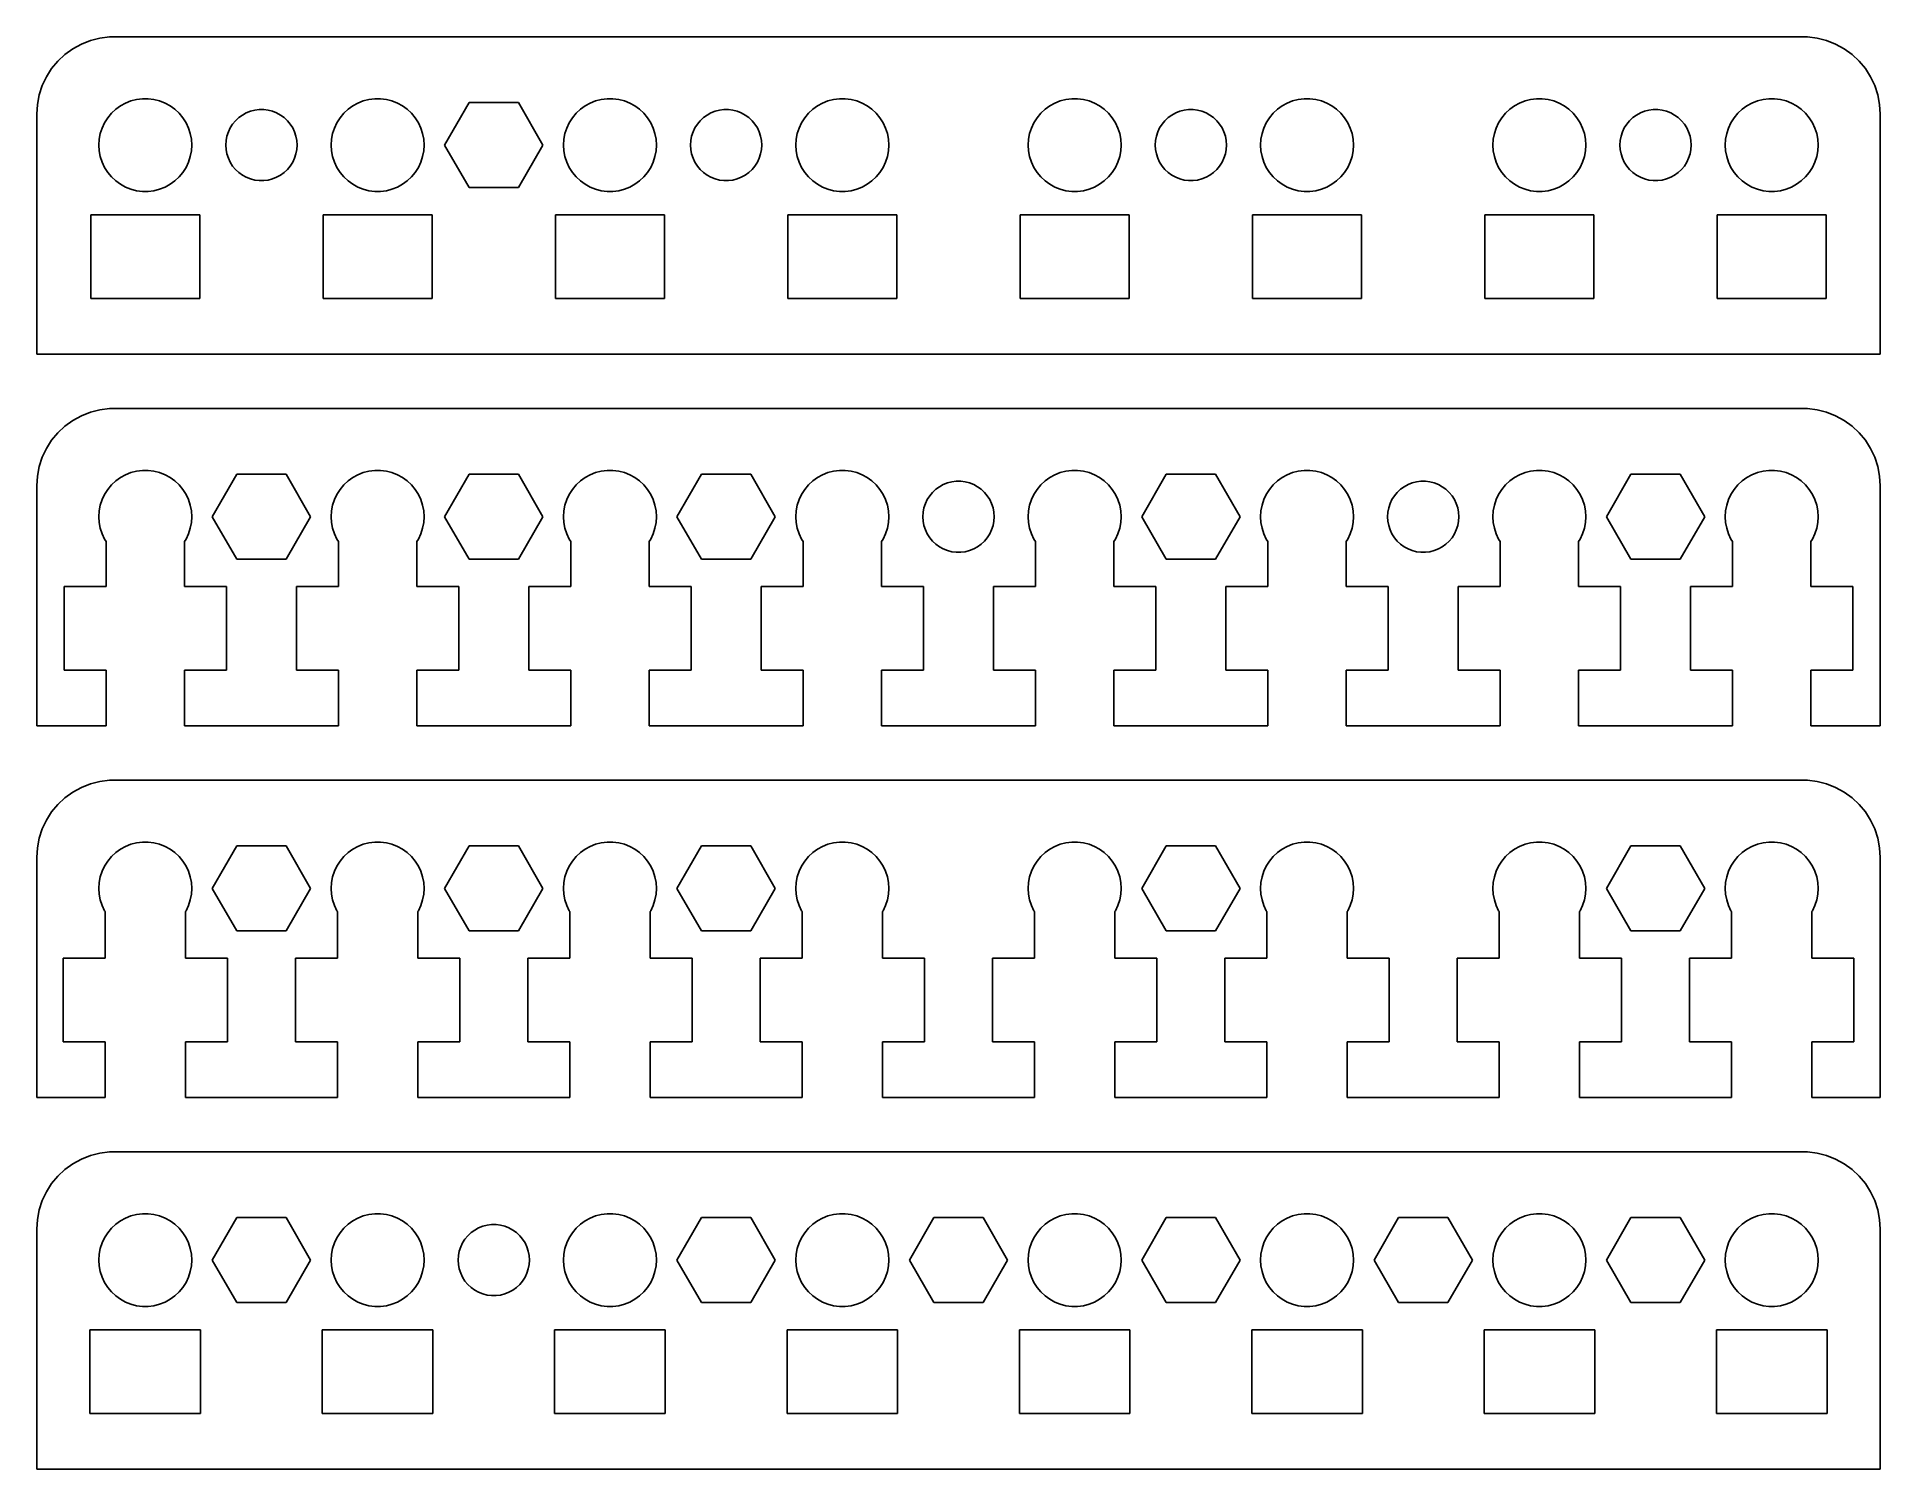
# Model space of a CAD drawing. Header units: metres. Extents: x -60 to 60, y 0 to 92.
import ezdxf

# ---------------------------------------------------------------- set-up
doc = ezdxf.new("R2010")
doc.units = ezdxf.units.M

msp = doc.modelspace()

# ---------------------------------------------------------------- linework, layer by layer
for p, q in [((-57.1791, 91.7216), (-57.6871, 91.3526)), ((-56.6289, 92.0241), (-57.1791, 91.7216)), ((-56.0451, 92.2553), (-56.6289, 92.0241)), ((-55.4369, 92.4114), (-56.0451, 92.2553)), ((-54.8139, 92.4901), (-55.4369, 92.4114)), ((54.8139, 92.4901), (-54.8139, 92.4901)), ((55.4369, 92.4114), (54.8139, 92.4901)), ((56.0451, 92.2553), (55.4369, 92.4114)), ((56.6289, 92.0241), (56.0451, 92.2553)), ((57.1791, 91.7216), (56.6289, 92.0241)), ((57.6871, 91.3526), (57.1791, 91.7216)), ((-58.1448, 90.9227), (-58.5451, 90.4389)), ((-57.6871, 91.3526), (-58.1448, 90.9227)), ((58.1448, 90.9227), (57.6871, 91.3526)), ((58.5451, 90.4389), (58.1448, 90.9227)), ((-59.1489, 89.3406), (-59.3429, 88.7434)), ((-58.8815, 89.9088), (-59.1489, 89.3406)), ((-58.5451, 90.4389), (-58.8815, 89.9088)), ((58.8815, 89.9088), (58.5451, 90.4389)), ((59.1489, 89.3406), (58.8815, 89.9088)), ((59.3429, 88.7434), (59.1489, 89.3406)), ((-59.4606, 88.1267), (-59.5, 87.5)), ((-59.3429, 88.7434), (-59.4606, 88.1267)), ((-54.1075, 88.033), (-53.7773, 88.2145)), ((-53.7773, 88.2145), (-53.427, 88.3532)), ((-53.427, 88.3532), (-53.0621, 88.4469)), ((-53.0621, 88.4469), (-52.6884, 88.4941)), ((-52.6884, 88.4941), (-52.3116, 88.4941)), ((-52.3116, 88.4941), (-51.9379, 88.4469)), ((-51.9379, 88.4469), (-51.5729, 88.3532)), ((-51.5729, 88.3532), (-51.2227, 88.2145)), ((-51.2227, 88.2145), (-50.8925, 88.033)), ((-39.1075, 88.033), (-38.7773, 88.2145)), ((-38.7773, 88.2145), (-38.427, 88.3532)), ((-38.427, 88.3532), (-38.0621, 88.4469)), ((-38.0621, 88.4469), (-37.6884, 88.4941)), ((-37.6884, 88.4941), (-37.3116, 88.4941)), ((-37.3116, 88.4941), (-36.9379, 88.4469)), ((-36.9379, 88.4469), (-36.5729, 88.3532)), ((-36.5729, 88.3532), (-36.2227, 88.2145)), ((-36.2227, 88.2145), (-35.8925, 88.033)), ((-33.1735, 85.5), (-31.5867, 88.2483)), ((-31.5867, 88.2483), (-28.4133, 88.2483)), ((-28.4133, 88.2483), (-26.8265, 85.5)), ((-24.1075, 88.033), (-23.7773, 88.2145)), ((-23.7773, 88.2145), (-23.427, 88.3532)), ((-23.427, 88.3532), (-23.0621, 88.4469)), ((-23.0621, 88.4469), (-22.6884, 88.4941)), ((-22.6884, 88.4941), (-22.3116, 88.4941)), ((-22.3116, 88.4941), (-21.9379, 88.4469)), ((-21.9379, 88.4469), (-21.5729, 88.3532)), ((-21.5729, 88.3532), (-21.2227, 88.2145)), ((-21.2227, 88.2145), (-20.8925, 88.033)), ((-9.10747, 88.033), (-8.77733, 88.2145)), ((-8.77733, 88.2145), (-8.42705, 88.3532)), ((-8.42705, 88.3532), (-8.06213, 88.4469)), ((-8.06213, 88.4469), (-7.68837, 88.4941)), ((-7.68837, 88.4941), (-7.31161, 88.4941)), ((-7.31161, 88.4941), (-6.93785, 88.4469)), ((-6.93785, 88.4469), (-6.57294, 88.3532)), ((-6.57294, 88.3532), (-6.22266, 88.2145)), ((-6.22266, 88.2145), (-5.89252, 88.033)), ((5.89252, 88.033), (6.22266, 88.2145)), ((6.22266, 88.2145), (6.57294, 88.3532)), ((6.57294, 88.3532), (6.93785, 88.4469)), ((6.93785, 88.4469), (7.31161, 88.4941)), ((7.31161, 88.4941), (7.68837, 88.4941)), ((7.68837, 88.4941), (8.06213, 88.4469)), ((8.06213, 88.4469), (8.42705, 88.3532)), ((8.42705, 88.3532), (8.77733, 88.2145)), ((8.77733, 88.2145), (9.10747, 88.033)), ((20.8925, 88.033), (21.2227, 88.2145)), ((21.2227, 88.2145), (21.5729, 88.3532)), ((21.5729, 88.3532), (21.9379, 88.4469)), ((21.9379, 88.4469), (22.3116, 88.4941)), ((22.3116, 88.4941), (22.6884, 88.4941)), ((22.6884, 88.4941), (23.0621, 88.4469)), ((23.0621, 88.4469), (23.427, 88.3532)), ((23.427, 88.3532), (23.7773, 88.2145)), ((23.7773, 88.2145), (24.1075, 88.033)), ((35.8925, 88.033), (36.2227, 88.2145)), ((36.2227, 88.2145), (36.5729, 88.3532)), ((36.5729, 88.3532), (36.9379, 88.4469)), ((36.9379, 88.4469), (37.3116, 88.4941)), ((37.3116, 88.4941), (37.6884, 88.4941)), ((37.6884, 88.4941), (38.0621, 88.4469)), ((38.0621, 88.4469), (38.427, 88.3532)), ((38.427, 88.3532), (38.7773, 88.2145)), ((38.7773, 88.2145), (39.1075, 88.033)), ((50.8925, 88.033), (51.2227, 88.2145)), ((51.2227, 88.2145), (51.5729, 88.3532)), ((51.5729, 88.3532), (51.9379, 88.4469)), ((51.9379, 88.4469), (52.3116, 88.4941)), ((52.3116, 88.4941), (52.6884, 88.4941)), ((52.6884, 88.4941), (53.0621, 88.4469)), ((53.0621, 88.4469), (53.427, 88.3532)), ((53.427, 88.3532), (53.7773, 88.2145)), ((53.7773, 88.2145), (54.1075, 88.033)), ((59.4606, 88.1267), (59.3429, 88.7434)), ((59.5, 87.5), (59.4606, 88.1267)), ((-59.5, 87.5), (-59.5, 72)), ((-55.2893, 86.6044), (-55.1289, 86.9453)), ((-55.1289, 86.9453), (-54.927, 87.2634)), ((-54.927, 87.2634), (-54.6869, 87.5536)), ((-54.6869, 87.5536), (-54.4123, 87.8115)), ((-54.4123, 87.8115), (-54.1075, 88.033)), ((-50.8925, 88.033), (-50.5877, 87.8115)), ((-50.5877, 87.8115), (-50.3131, 87.5536)), ((-50.3131, 87.5536), (-50.0729, 87.2634)), ((-50.0729, 87.2634), (-49.8711, 86.9453)), ((-49.8711, 86.9453), (-49.7107, 86.6044)), ((-46.8607, 86.8519), (-46.6766, 87.0744)), ((-46.6766, 87.0744), (-46.4661, 87.2722)), ((-46.4661, 87.2722), (-46.2324, 87.4419)), ((-46.2324, 87.4419), (-45.9793, 87.5811)), ((-45.9793, 87.5811), (-45.7107, 87.6874)), ((-45.7107, 87.6874), (-45.431, 87.7592)), ((-45.431, 87.7592), (-45.1444, 87.7955)), ((-45.1444, 87.7955), (-44.8556, 87.7955)), ((-44.8556, 87.7955), (-44.569, 87.7592)), ((-44.569, 87.7592), (-44.2893, 87.6874)), ((-44.2893, 87.6874), (-44.0207, 87.5811)), ((-44.0207, 87.5811), (-43.7676, 87.4419)), ((-43.7676, 87.4419), (-43.5339, 87.2722)), ((-43.5339, 87.2722), (-43.3234, 87.0744)), ((-43.3234, 87.0744), (-43.1393, 86.8519)), ((-40.2893, 86.6044), (-40.1289, 86.9453)), ((-40.1289, 86.9453), (-39.927, 87.2634)), ((-39.927, 87.2634), (-39.6869, 87.5536)), ((-39.6869, 87.5536), (-39.4123, 87.8115)), ((-39.4123, 87.8115), (-39.1075, 88.033)), ((-35.8925, 88.033), (-35.5877, 87.8115)), ((-35.5877, 87.8115), (-35.3131, 87.5536)), ((-35.3131, 87.5536), (-35.0729, 87.2634)), ((-35.0729, 87.2634), (-34.8711, 86.9453)), ((-34.8711, 86.9453), (-34.7107, 86.6044)), ((-25.2893, 86.6044), (-25.1289, 86.9453)), ((-25.1289, 86.9453), (-24.927, 87.2634)), ((-24.927, 87.2634), (-24.6869, 87.5536)), ((-24.6869, 87.5536), (-24.4123, 87.8115)), ((-24.4123, 87.8115), (-24.1075, 88.033)), ((-20.8925, 88.033), (-20.5877, 87.8115)), ((-20.5877, 87.8115), (-20.3131, 87.5536)), ((-20.3131, 87.5536), (-20.0729, 87.2634)), ((-20.0729, 87.2634), (-19.8711, 86.9453)), ((-19.8711, 86.9453), (-19.7107, 86.6044)), ((-16.8607, 86.8519), (-16.6766, 87.0744)), ((-16.6766, 87.0744), (-16.4661, 87.2722)), ((-16.4661, 87.2722), (-16.2324, 87.4419)), ((-16.2324, 87.4419), (-15.9793, 87.5811)), ((-15.9793, 87.5811), (-15.7107, 87.6874)), ((-15.7107, 87.6874), (-15.431, 87.7592)), ((-15.431, 87.7592), (-15.1444, 87.7955)), ((-15.1444, 87.7955), (-14.8556, 87.7955)), ((-14.8556, 87.7955), (-14.569, 87.7592)), ((-14.569, 87.7592), (-14.2893, 87.6874)), ((-14.2893, 87.6874), (-14.0207, 87.5811)), ((-14.0207, 87.5811), (-13.7676, 87.4419)), ((-13.7676, 87.4419), (-13.5339, 87.2722)), ((-13.5339, 87.2722), (-13.3234, 87.0744)), ((-13.3234, 87.0744), (-13.1393, 86.8519)), ((-10.2893, 86.6044), (-10.1289, 86.9453)), ((-10.1289, 86.9453), (-9.92705, 87.2634)), ((-9.92705, 87.2634), (-9.6869, 87.5536)), ((-9.6869, 87.5536), (-9.41226, 87.8115)), ((-9.41226, 87.8115), (-9.10747, 88.033)), ((-5.89252, 88.033), (-5.58772, 87.8115)), ((-5.58772, 87.8115), (-5.31308, 87.5536)), ((-5.31308, 87.5536), (-5.07294, 87.2634)), ((-5.07294, 87.2634), (-4.87108, 86.9453)), ((-4.87108, 86.9453), (-4.71066, 86.6044)), ((4.71066, 86.6044), (4.87108, 86.9453)), ((4.87108, 86.9453), (5.07294, 87.2634)), ((5.07294, 87.2634), (5.31308, 87.5536)), ((5.31308, 87.5536), (5.58772, 87.8115)), ((5.58772, 87.8115), (5.89252, 88.033)), ((9.10747, 88.033), (9.41226, 87.8115)), ((9.41226, 87.8115), (9.6869, 87.5536)), ((9.6869, 87.5536), (9.92705, 87.2634)), ((9.92705, 87.2634), (10.1289, 86.9453)), ((10.1289, 86.9453), (10.2893, 86.6044)), ((13.1393, 86.8519), (13.3234, 87.0744)), ((13.3234, 87.0744), (13.5339, 87.2722)), ((13.5339, 87.2722), (13.7676, 87.4419)), ((13.7676, 87.4419), (14.0207, 87.5811)), ((14.0207, 87.5811), (14.2893, 87.6874)), ((14.2893, 87.6874), (14.569, 87.7592)), ((14.569, 87.7592), (14.8556, 87.7955)), ((14.8556, 87.7955), (15.1444, 87.7955)), ((15.1444, 87.7955), (15.431, 87.7592)), ((15.431, 87.7592), (15.7107, 87.6874)), ((15.7107, 87.6874), (15.9793, 87.5811)), ((15.9793, 87.5811), (16.2324, 87.4419)), ((16.2324, 87.4419), (16.4661, 87.2722)), ((16.4661, 87.2722), (16.6766, 87.0744)), ((16.6766, 87.0744), (16.8607, 86.8519)), ((19.7107, 86.6044), (19.8711, 86.9453)), ((19.8711, 86.9453), (20.0729, 87.2634)), ((20.0729, 87.2634), (20.3131, 87.5536)), ((20.3131, 87.5536), (20.5877, 87.8115)), ((20.5877, 87.8115), (20.8925, 88.033)), ((24.1075, 88.033), (24.4123, 87.8115)), ((24.4123, 87.8115), (24.6869, 87.5536)), ((24.6869, 87.5536), (24.927, 87.2634)), ((24.927, 87.2634), (25.1289, 86.9453)), ((25.1289, 86.9453), (25.2893, 86.6044)), ((34.7107, 86.6044), (34.8711, 86.9453)), ((34.8711, 86.9453), (35.0729, 87.2634)), ((35.0729, 87.2634), (35.3131, 87.5536)), ((35.3131, 87.5536), (35.5877, 87.8115)), ((35.5877, 87.8115), (35.8925, 88.033)), ((39.1075, 88.033), (39.4123, 87.8115)), ((39.4123, 87.8115), (39.6869, 87.5536)), ((39.6869, 87.5536), (39.927, 87.2634)), ((39.927, 87.2634), (40.1289, 86.9453)), ((40.1289, 86.9453), (40.2893, 86.6044)), ((43.1393, 86.8519), (43.3234, 87.0744)), ((43.3234, 87.0744), (43.5339, 87.2722)), ((43.5339, 87.2722), (43.7676, 87.4419)), ((43.7676, 87.4419), (44.0207, 87.5811)), ((44.0207, 87.5811), (44.2893, 87.6874)), ((44.2893, 87.6874), (44.569, 87.7592)), ((44.569, 87.7592), (44.8556, 87.7955)), ((44.8556, 87.7955), (45.1444, 87.7955)), ((45.1444, 87.7955), (45.431, 87.7592)), ((45.431, 87.7592), (45.7107, 87.6874)), ((45.7107, 87.6874), (45.9793, 87.5811)), ((45.9793, 87.5811), (46.2324, 87.4419)), ((46.2324, 87.4419), (46.4661, 87.2722)), ((46.4661, 87.2722), (46.6766, 87.0744)), ((46.6766, 87.0744), (46.8607, 86.8519)), ((49.7107, 86.6044), (49.8711, 86.9453)), ((49.8711, 86.9453), (50.0729, 87.2634)), ((50.0729, 87.2634), (50.3131, 87.5536)), ((50.3131, 87.5536), (50.5877, 87.8115)), ((50.5877, 87.8115), (50.8925, 88.033)), ((54.1075, 88.033), (54.4123, 87.8115)), ((54.4123, 87.8115), (54.6869, 87.5536)), ((54.6869, 87.5536), (54.927, 87.2634)), ((54.927, 87.2634), (55.1289, 86.9453)), ((55.1289, 86.9453), (55.2893, 86.6044)), ((59.5, 72), (59.5, 87.5)), ((-55.5, 85.5), (-55.4763, 85.876)), ((-55.4763, 85.876), (-55.4057, 86.2461)), ((-55.4057, 86.2461), (-55.2893, 86.6044)), ((-49.7107, 86.6044), (-49.5942, 86.2461)), ((-49.5942, 86.2461), (-49.5237, 85.876)), ((-49.5237, 85.876), (-49.5, 85.5)), ((-47.3, 85.5), (-47.2819, 85.7883)), ((-47.2819, 85.7883), (-47.2277, 86.072)), ((-47.2277, 86.072), (-47.1385, 86.3467)), ((-47.1385, 86.3467), (-47.0155, 86.608)), ((-47.0155, 86.608), (-46.8607, 86.8519)), ((-43.1393, 86.8519), (-42.9845, 86.608)), ((-42.9845, 86.608), (-42.8615, 86.3467)), ((-42.8615, 86.3467), (-42.7722, 86.072)), ((-42.7722, 86.072), (-42.7181, 85.7883)), ((-42.7181, 85.7883), (-42.7, 85.5)), ((-40.5, 85.5), (-40.4763, 85.876)), ((-40.4763, 85.876), (-40.4057, 86.2461)), ((-40.4057, 86.2461), (-40.2893, 86.6044)), ((-34.7107, 86.6044), (-34.5942, 86.2461)), ((-34.5942, 86.2461), (-34.5237, 85.876)), ((-34.5237, 85.876), (-34.5, 85.5)), ((-25.5, 85.5), (-25.4763, 85.876)), ((-25.4763, 85.876), (-25.4057, 86.2461)), ((-25.4057, 86.2461), (-25.2893, 86.6044)), ((-19.7107, 86.6044), (-19.5942, 86.2461)), ((-19.5942, 86.2461), (-19.5237, 85.876)), ((-19.5237, 85.876), (-19.5, 85.5)), ((-17.3, 85.5), (-17.2819, 85.7883)), ((-17.2819, 85.7883), (-17.2277, 86.072)), ((-17.2277, 86.072), (-17.1385, 86.3467)), ((-17.1385, 86.3467), (-17.0155, 86.608)), ((-17.0155, 86.608), (-16.8607, 86.8519)), ((-13.1393, 86.8519), (-12.9845, 86.608)), ((-12.9845, 86.608), (-12.8615, 86.3467)), ((-12.8615, 86.3467), (-12.7722, 86.072)), ((-12.7722, 86.072), (-12.7181, 85.7883)), ((-12.7181, 85.7883), (-12.7, 85.5)), ((-10.5, 85.5), (-10.4763, 85.876)), ((-10.4763, 85.876), (-10.4057, 86.2461)), ((-10.4057, 86.2461), (-10.2893, 86.6044)), ((-4.71066, 86.6044), (-4.59424, 86.2461)), ((-4.59424, 86.2461), (-4.52365, 85.876)), ((-4.52365, 85.876), (-4.5, 85.5)), ((4.5, 85.5), (4.52365, 85.876)), ((4.52365, 85.876), (4.59424, 86.2461)), ((4.59424, 86.2461), (4.71066, 86.6044)), ((10.2893, 86.6044), (10.4057, 86.2461)), ((10.4057, 86.2461), (10.4763, 85.876)), ((10.4763, 85.876), (10.5, 85.5)), ((12.7, 85.5), (12.7181, 85.7883)), ((12.7181, 85.7883), (12.7722, 86.072)), ((12.7722, 86.072), (12.8615, 86.3467)), ((12.8615, 86.3467), (12.9845, 86.608)), ((12.9845, 86.608), (13.1393, 86.8519)), ((16.8607, 86.8519), (17.0155, 86.608)), ((17.0155, 86.608), (17.1385, 86.3467)), ((17.1385, 86.3467), (17.2277, 86.072)), ((17.2277, 86.072), (17.2819, 85.7883)), ((17.2819, 85.7883), (17.3, 85.5)), ((19.5, 85.5), (19.5237, 85.876)), ((19.5237, 85.876), (19.5942, 86.2461)), ((19.5942, 86.2461), (19.7107, 86.6044)), ((25.2893, 86.6044), (25.4057, 86.2461)), ((25.4057, 86.2461), (25.4763, 85.876)), ((25.4763, 85.876), (25.5, 85.5)), ((34.5, 85.5), (34.5237, 85.876)), ((34.5237, 85.876), (34.5942, 86.2461)), ((34.5942, 86.2461), (34.7107, 86.6044)), ((40.2893, 86.6044), (40.4057, 86.2461)), ((40.4057, 86.2461), (40.4763, 85.876)), ((40.4763, 85.876), (40.5, 85.5)), ((42.7, 85.5), (42.7181, 85.7883)), ((42.7181, 85.7883), (42.7722, 86.072)), ((42.7722, 86.072), (42.8615, 86.3467)), ((42.8615, 86.3467), (42.9845, 86.608)), ((42.9845, 86.608), (43.1393, 86.8519)), ((46.8607, 86.8519), (47.0155, 86.608)), ((47.0155, 86.608), (47.1385, 86.3467)), ((47.1385, 86.3467), (47.2277, 86.072)), ((47.2277, 86.072), (47.2819, 85.7883)), ((47.2819, 85.7883), (47.3, 85.5)), ((49.5, 85.5), (49.5237, 85.876)), ((49.5237, 85.876), (49.5942, 86.2461)), ((49.5942, 86.2461), (49.7107, 86.6044)), ((55.2893, 86.6044), (55.4057, 86.2461)), ((55.4057, 86.2461), (55.4763, 85.876)), ((55.4763, 85.876), (55.5, 85.5)), ((-55.4763, 85.124), (-55.5, 85.5)), ((-55.4057, 84.7539), (-55.4763, 85.124)), ((-55.2893, 84.3956), (-55.4057, 84.7539)), ((-49.5942, 84.7539), (-49.7107, 84.3956)), ((-49.5237, 85.124), (-49.5942, 84.7539)), ((-49.5, 85.5), (-49.5237, 85.124)), ((-47.2819, 85.2117), (-47.3, 85.5)), ((-47.2277, 84.928), (-47.2819, 85.2117)), ((-47.1385, 84.6533), (-47.2277, 84.928)), ((-47.0155, 84.392), (-47.1385, 84.6533)), ((-42.8615, 84.6533), (-42.9845, 84.392)), ((-42.7722, 84.928), (-42.8615, 84.6533)), ((-42.7181, 85.2117), (-42.7722, 84.928)), ((-42.7, 85.5), (-42.7181, 85.2117)), ((-40.4763, 85.124), (-40.5, 85.5)), ((-40.4057, 84.7539), (-40.4763, 85.124)), ((-40.2893, 84.3956), (-40.4057, 84.7539)), ((-34.5942, 84.7539), (-34.7107, 84.3956)), ((-34.5237, 85.124), (-34.5942, 84.7539)), ((-34.5, 85.5), (-34.5237, 85.124)), ((-31.5867, 82.7517), (-33.1735, 85.5)), ((-26.8265, 85.5), (-28.4133, 82.7517)), ((-25.4763, 85.124), (-25.5, 85.5)), ((-25.4057, 84.7539), (-25.4763, 85.124)), ((-25.2893, 84.3956), (-25.4057, 84.7539)), ((-19.5942, 84.7539), (-19.7107, 84.3956)), ((-19.5237, 85.124), (-19.5942, 84.7539)), ((-19.5, 85.5), (-19.5237, 85.124)), ((-17.2819, 85.2117), (-17.3, 85.5)), ((-17.2277, 84.928), (-17.2819, 85.2117)), ((-17.1385, 84.6533), (-17.2277, 84.928)), ((-17.0155, 84.392), (-17.1385, 84.6533)), ((-12.8615, 84.6533), (-12.9845, 84.392)), ((-12.7722, 84.928), (-12.8615, 84.6533)), ((-12.7181, 85.2117), (-12.7722, 84.928)), ((-12.7, 85.5), (-12.7181, 85.2117)), ((-10.4763, 85.124), (-10.5, 85.5)), ((-10.4057, 84.7539), (-10.4763, 85.124)), ((-10.2893, 84.3956), (-10.4057, 84.7539)), ((-4.59424, 84.7539), (-4.71066, 84.3956)), ((-4.52365, 85.124), (-4.59424, 84.7539)), ((-4.5, 85.5), (-4.52365, 85.124)), ((4.52365, 85.124), (4.5, 85.5)), ((4.59424, 84.7539), (4.52365, 85.124)), ((4.71066, 84.3956), (4.59424, 84.7539)), ((10.4057, 84.7539), (10.2893, 84.3956)), ((10.4763, 85.124), (10.4057, 84.7539)), ((10.5, 85.5), (10.4763, 85.124)), ((12.7181, 85.2117), (12.7, 85.5)), ((12.7722, 84.928), (12.7181, 85.2117)), ((12.8615, 84.6533), (12.7722, 84.928)), ((12.9845, 84.392), (12.8615, 84.6533)), ((17.1385, 84.6533), (17.0155, 84.392)), ((17.2277, 84.928), (17.1385, 84.6533)), ((17.2819, 85.2117), (17.2277, 84.928)), ((17.3, 85.5), (17.2819, 85.2117)), ((19.5237, 85.124), (19.5, 85.5)), ((19.5942, 84.7539), (19.5237, 85.124)), ((19.7107, 84.3956), (19.5942, 84.7539)), ((25.4057, 84.7539), (25.2893, 84.3956)), ((25.4763, 85.124), (25.4057, 84.7539)), ((25.5, 85.5), (25.4763, 85.124)), ((34.5237, 85.124), (34.5, 85.5)), ((34.5942, 84.7539), (34.5237, 85.124)), ((34.7107, 84.3956), (34.5942, 84.7539)), ((40.4057, 84.7539), (40.2893, 84.3956)), ((40.4763, 85.124), (40.4057, 84.7539)), ((40.5, 85.5), (40.4763, 85.124)), ((42.7181, 85.2117), (42.7, 85.5)), ((42.7722, 84.928), (42.7181, 85.2117)), ((42.8615, 84.6533), (42.7722, 84.928)), ((42.9845, 84.392), (42.8615, 84.6533)), ((47.1385, 84.6533), (47.0155, 84.392)), ((47.2277, 84.928), (47.1385, 84.6533)), ((47.2819, 85.2117), (47.2277, 84.928)), ((47.3, 85.5), (47.2819, 85.2117)), ((49.5237, 85.124), (49.5, 85.5)), ((49.5942, 84.7539), (49.5237, 85.124)), ((49.7107, 84.3956), (49.5942, 84.7539)), ((55.4057, 84.7539), (55.2893, 84.3956)), ((55.4763, 85.124), (55.4057, 84.7539)), ((55.5, 85.5), (55.4763, 85.124)), ((-55.1289, 84.0547), (-55.2893, 84.3956)), ((-54.927, 83.7366), (-55.1289, 84.0547)), ((-54.6869, 83.4464), (-54.927, 83.7366)), ((-54.4123, 83.1884), (-54.6869, 83.4464)), ((-50.3131, 83.4464), (-50.5877, 83.1884)), ((-50.0729, 83.7366), (-50.3131, 83.4464)), ((-49.8711, 84.0547), (-50.0729, 83.7366)), ((-49.7107, 84.3956), (-49.8711, 84.0547)), ((-46.8607, 84.1481), (-47.0155, 84.392)), ((-46.6766, 83.9255), (-46.8607, 84.1481)), ((-46.4661, 83.7278), (-46.6766, 83.9255)), ((-46.2324, 83.558), (-46.4661, 83.7278)), ((-45.9793, 83.4189), (-46.2324, 83.558)), ((-45.7107, 83.3126), (-45.9793, 83.4189)), ((-45.431, 83.2407), (-45.7107, 83.3126)), ((-44.2893, 83.3126), (-44.569, 83.2407)), ((-44.0207, 83.4189), (-44.2893, 83.3126)), ((-43.7676, 83.558), (-44.0207, 83.4189)), ((-43.5339, 83.7278), (-43.7676, 83.558)), ((-43.3234, 83.9255), (-43.5339, 83.7278)), ((-43.1393, 84.1481), (-43.3234, 83.9255)), ((-42.9845, 84.392), (-43.1393, 84.1481)), ((-40.1289, 84.0547), (-40.2893, 84.3956)), ((-39.927, 83.7366), (-40.1289, 84.0547)), ((-39.6869, 83.4464), (-39.927, 83.7366)), ((-39.4123, 83.1884), (-39.6869, 83.4464)), ((-35.3131, 83.4464), (-35.5877, 83.1884)), ((-35.0729, 83.7366), (-35.3131, 83.4464)), ((-34.8711, 84.0547), (-35.0729, 83.7366)), ((-34.7107, 84.3956), (-34.8711, 84.0547)), ((-25.1289, 84.0547), (-25.2893, 84.3956)), ((-24.927, 83.7366), (-25.1289, 84.0547)), ((-24.6869, 83.4464), (-24.927, 83.7366)), ((-24.4123, 83.1884), (-24.6869, 83.4464)), ((-20.3131, 83.4464), (-20.5877, 83.1884)), ((-20.0729, 83.7366), (-20.3131, 83.4464)), ((-19.8711, 84.0547), (-20.0729, 83.7366)), ((-19.7107, 84.3956), (-19.8711, 84.0547)), ((-16.8607, 84.1481), (-17.0155, 84.392)), ((-16.6766, 83.9255), (-16.8607, 84.1481)), ((-16.4661, 83.7278), (-16.6766, 83.9255)), ((-16.2324, 83.558), (-16.4661, 83.7278)), ((-15.9793, 83.4189), (-16.2324, 83.558)), ((-15.7107, 83.3126), (-15.9793, 83.4189)), ((-15.431, 83.2407), (-15.7107, 83.3126)), ((-14.2893, 83.3126), (-14.569, 83.2407)), ((-14.0207, 83.4189), (-14.2893, 83.3126)), ((-13.7676, 83.558), (-14.0207, 83.4189)), ((-13.5339, 83.7278), (-13.7676, 83.558)), ((-13.3234, 83.9255), (-13.5339, 83.7278)), ((-13.1393, 84.1481), (-13.3234, 83.9255)), ((-12.9845, 84.392), (-13.1393, 84.1481)), ((-10.1289, 84.0547), (-10.2893, 84.3956)), ((-9.92705, 83.7366), (-10.1289, 84.0547)), ((-9.6869, 83.4464), (-9.92705, 83.7366)), ((-9.41226, 83.1884), (-9.6869, 83.4464)), ((-5.31308, 83.4464), (-5.58772, 83.1884)), ((-5.07294, 83.7366), (-5.31308, 83.4464)), ((-4.87108, 84.0547), (-5.07294, 83.7366)), ((-4.71066, 84.3956), (-4.87108, 84.0547)), ((4.87108, 84.0547), (4.71066, 84.3956)), ((5.07294, 83.7366), (4.87108, 84.0547)), ((5.31308, 83.4464), (5.07294, 83.7366)), ((5.58772, 83.1884), (5.31308, 83.4464)), ((9.6869, 83.4464), (9.41226, 83.1884)), ((9.92705, 83.7366), (9.6869, 83.4464)), ((10.1289, 84.0547), (9.92705, 83.7366)), ((10.2893, 84.3956), (10.1289, 84.0547)), ((13.1393, 84.1481), (12.9845, 84.392)), ((13.3234, 83.9255), (13.1393, 84.1481)), ((13.5339, 83.7278), (13.3234, 83.9255)), ((13.7676, 83.558), (13.5339, 83.7278)), ((14.0207, 83.4189), (13.7676, 83.558)), ((14.2893, 83.3126), (14.0207, 83.4189)), ((14.569, 83.2407), (14.2893, 83.3126)), ((15.7107, 83.3126), (15.431, 83.2407)), ((15.9793, 83.4189), (15.7107, 83.3126)), ((16.2324, 83.558), (15.9793, 83.4189)), ((16.4661, 83.7278), (16.2324, 83.558)), ((16.6766, 83.9255), (16.4661, 83.7278)), ((16.8607, 84.1481), (16.6766, 83.9255)), ((17.0155, 84.392), (16.8607, 84.1481)), ((19.8711, 84.0547), (19.7107, 84.3956)), ((20.0729, 83.7366), (19.8711, 84.0547)), ((20.3131, 83.4464), (20.0729, 83.7366)), ((20.5877, 83.1884), (20.3131, 83.4464)), ((24.6869, 83.4464), (24.4123, 83.1884)), ((24.927, 83.7366), (24.6869, 83.4464)), ((25.1289, 84.0547), (24.927, 83.7366)), ((25.2893, 84.3956), (25.1289, 84.0547)), ((34.8711, 84.0547), (34.7107, 84.3956)), ((35.0729, 83.7366), (34.8711, 84.0547)), ((35.3131, 83.4464), (35.0729, 83.7366)), ((35.5877, 83.1884), (35.3131, 83.4464)), ((39.6869, 83.4464), (39.4123, 83.1884)), ((39.927, 83.7366), (39.6869, 83.4464)), ((40.1289, 84.0547), (39.927, 83.7366)), ((40.2893, 84.3956), (40.1289, 84.0547)), ((43.1393, 84.1481), (42.9845, 84.392)), ((43.3234, 83.9255), (43.1393, 84.1481)), ((43.5339, 83.7278), (43.3234, 83.9255)), ((43.7676, 83.558), (43.5339, 83.7278)), ((44.0207, 83.4189), (43.7676, 83.558)), ((44.2893, 83.3126), (44.0207, 83.4189)), ((44.569, 83.2407), (44.2893, 83.3126)), ((45.7107, 83.3126), (45.431, 83.2407)), ((45.9793, 83.4189), (45.7107, 83.3126)), ((46.2324, 83.558), (45.9793, 83.4189)), ((46.4661, 83.7278), (46.2324, 83.558)), ((46.6766, 83.9255), (46.4661, 83.7278)), ((46.8607, 84.1481), (46.6766, 83.9255)), ((47.0155, 84.392), (46.8607, 84.1481)), ((49.8711, 84.0547), (49.7107, 84.3956)), ((50.0729, 83.7366), (49.8711, 84.0547)), ((50.3131, 83.4464), (50.0729, 83.7366)), ((50.5877, 83.1884), (50.3131, 83.4464)), ((54.6869, 83.4464), (54.4123, 83.1884)), ((54.927, 83.7366), (54.6869, 83.4464)), ((55.1289, 84.0547), (54.927, 83.7366)), ((55.2893, 84.3956), (55.1289, 84.0547)), ((-54.1075, 82.967), (-54.4123, 83.1884)), ((-53.7773, 82.7855), (-54.1075, 82.967)), ((-53.427, 82.6468), (-53.7773, 82.7855)), ((-53.0621, 82.5531), (-53.427, 82.6468)), ((-52.6884, 82.5059), (-53.0621, 82.5531)), ((-52.3116, 82.5059), (-52.6884, 82.5059)), ((-51.9379, 82.5531), (-52.3116, 82.5059)), ((-51.5729, 82.6468), (-51.9379, 82.5531)), ((-51.2227, 82.7855), (-51.5729, 82.6468)), ((-50.8925, 82.967), (-51.2227, 82.7855)), ((-50.5877, 83.1884), (-50.8925, 82.967)), ((-45.1444, 83.2045), (-45.431, 83.2407)), ((-44.8556, 83.2045), (-45.1444, 83.2045)), ((-44.569, 83.2407), (-44.8556, 83.2045)), ((-39.1075, 82.967), (-39.4123, 83.1884)), ((-38.7773, 82.7855), (-39.1075, 82.967)), ((-38.427, 82.6468), (-38.7773, 82.7855)), ((-38.0621, 82.5531), (-38.427, 82.6468)), ((-37.6884, 82.5059), (-38.0621, 82.5531)), ((-37.3116, 82.5059), (-37.6884, 82.5059)), ((-36.9379, 82.5531), (-37.3116, 82.5059)), ((-36.5729, 82.6468), (-36.9379, 82.5531)), ((-36.2227, 82.7855), (-36.5729, 82.6468)), ((-35.8925, 82.967), (-36.2227, 82.7855)), ((-35.5877, 83.1884), (-35.8925, 82.967)), ((-28.4133, 82.7517), (-31.5867, 82.7517)), ((-24.1075, 82.967), (-24.4123, 83.1884)), ((-23.7773, 82.7855), (-24.1075, 82.967)), ((-23.427, 82.6468), (-23.7773, 82.7855)), ((-23.0621, 82.5531), (-23.427, 82.6468)), ((-22.6884, 82.5059), (-23.0621, 82.5531)), ((-22.3116, 82.5059), (-22.6884, 82.5059)), ((-21.9379, 82.5531), (-22.3116, 82.5059)), ((-21.5729, 82.6468), (-21.9379, 82.5531)), ((-21.2227, 82.7855), (-21.5729, 82.6468)), ((-20.8925, 82.967), (-21.2227, 82.7855)), ((-20.5877, 83.1884), (-20.8925, 82.967)), ((-15.1444, 83.2045), (-15.431, 83.2407)), ((-14.8556, 83.2045), (-15.1444, 83.2045)), ((-14.569, 83.2407), (-14.8556, 83.2045)), ((-9.10747, 82.967), (-9.41226, 83.1884)), ((-8.77733, 82.7855), (-9.10747, 82.967)), ((-8.42705, 82.6468), (-8.77733, 82.7855)), ((-8.06213, 82.5531), (-8.42705, 82.6468)), ((-7.68837, 82.5059), (-8.06213, 82.5531)), ((-7.31161, 82.5059), (-7.68837, 82.5059)), ((-6.93785, 82.5531), (-7.31161, 82.5059)), ((-6.57294, 82.6468), (-6.93785, 82.5531)), ((-6.22266, 82.7855), (-6.57294, 82.6468)), ((-5.89252, 82.967), (-6.22266, 82.7855)), ((-5.58772, 83.1884), (-5.89252, 82.967)), ((5.89252, 82.967), (5.58772, 83.1884)), ((6.22266, 82.7855), (5.89252, 82.967)), ((6.57294, 82.6468), (6.22266, 82.7855)), ((6.93785, 82.5531), (6.57294, 82.6468)), ((7.31161, 82.5059), (6.93785, 82.5531)), ((7.68837, 82.5059), (7.31161, 82.5059)), ((8.06213, 82.5531), (7.68837, 82.5059)), ((8.42705, 82.6468), (8.06213, 82.5531)), ((8.77733, 82.7855), (8.42705, 82.6468)), ((9.10747, 82.967), (8.77733, 82.7855)), ((9.41226, 83.1884), (9.10747, 82.967)), ((14.8556, 83.2045), (14.569, 83.2407)), ((15.1444, 83.2045), (14.8556, 83.2045)), ((15.431, 83.2407), (15.1444, 83.2045)), ((20.8925, 82.967), (20.5877, 83.1884)), ((21.2227, 82.7855), (20.8925, 82.967)), ((21.5729, 82.6468), (21.2227, 82.7855)), ((21.9379, 82.5531), (21.5729, 82.6468)), ((22.3116, 82.5059), (21.9379, 82.5531)), ((22.6884, 82.5059), (22.3116, 82.5059)), ((23.0621, 82.5531), (22.6884, 82.5059)), ((23.427, 82.6468), (23.0621, 82.5531)), ((23.7773, 82.7855), (23.427, 82.6468)), ((24.1075, 82.967), (23.7773, 82.7855)), ((24.4123, 83.1884), (24.1075, 82.967)), ((35.8925, 82.967), (35.5877, 83.1884)), ((36.2227, 82.7855), (35.8925, 82.967)), ((36.5729, 82.6468), (36.2227, 82.7855)), ((36.9379, 82.5531), (36.5729, 82.6468)), ((37.3116, 82.5059), (36.9379, 82.5531)), ((37.6884, 82.5059), (37.3116, 82.5059)), ((38.0621, 82.5531), (37.6884, 82.5059)), ((38.427, 82.6468), (38.0621, 82.5531)), ((38.7773, 82.7855), (38.427, 82.6468)), ((39.1075, 82.967), (38.7773, 82.7855)), ((39.4123, 83.1884), (39.1075, 82.967)), ((44.8556, 83.2045), (44.569, 83.2407)), ((45.1444, 83.2045), (44.8556, 83.2045)), ((45.431, 83.2407), (45.1444, 83.2045)), ((50.8925, 82.967), (50.5877, 83.1884)), ((51.2227, 82.7855), (50.8925, 82.967)), ((51.5729, 82.6468), (51.2227, 82.7855)), ((51.9379, 82.5531), (51.5729, 82.6468)), ((52.3116, 82.5059), (51.9379, 82.5531)), ((52.6884, 82.5059), (52.3116, 82.5059)), ((53.0621, 82.5531), (52.6884, 82.5059)), ((53.427, 82.6468), (53.0621, 82.5531)), ((53.7773, 82.7855), (53.427, 82.6468)), ((54.1075, 82.967), (53.7773, 82.7855)), ((54.4123, 83.1884), (54.1075, 82.967)), ((-56.0142, 75.6), (-56.0142, 81)), ((-56.0142, 81), (-48.9858, 81)), ((-48.9858, 81), (-48.9858, 75.6)), ((-41.0142, 75.6), (-41.0142, 81)), ((-41.0142, 81), (-33.9858, 81)), ((-33.9858, 81), (-33.9858, 75.6)), ((-26.0142, 75.6), (-26.0142, 81)), ((-26.0142, 81), (-18.9858, 81)), ((-18.9858, 81), (-18.9858, 75.6)), ((-11.0142, 75.6), (-11.0142, 81)), ((-11.0142, 81), (-3.98581, 81)), ((-3.98581, 81), (-3.98581, 75.6)), ((3.98581, 75.6), (3.98581, 81)), ((3.98581, 81), (11.0142, 81)), ((11.0142, 81), (11.0142, 75.6)), ((18.9858, 75.6), (18.9858, 81)), ((18.9858, 81), (26.0142, 81)), ((26.0142, 81), (26.0142, 75.6)), ((33.9858, 75.6), (33.9858, 81)), ((33.9858, 81), (41.0142, 81)), ((41.0142, 81), (41.0142, 75.6)), ((48.9858, 75.6), (48.9858, 81)), ((48.9858, 81), (56.0142, 81)), ((56.0142, 81), (56.0142, 75.6)), ((-48.9858, 75.6), (-56.0142, 75.6)), ((-33.9858, 75.6), (-41.0142, 75.6)), ((-18.9858, 75.6), (-26.0142, 75.6)), ((-3.98581, 75.6), (-11.0142, 75.6)), ((11.0142, 75.6), (3.98581, 75.6)), ((26.0142, 75.6), (18.9858, 75.6)), ((41.0142, 75.6), (33.9858, 75.6)), ((56.0142, 75.6), (48.9858, 75.6)), ((-59.5, 72), (59.5, 72)), ((-56.6289, 68.0241), (-57.1791, 67.7216)), ((-56.0451, 68.2553), (-56.6289, 68.0241)), ((-55.4369, 68.4114), (-56.0451, 68.2553)), ((-54.8139, 68.4901), (-55.4369, 68.4114)), ((54.8139, 68.4901), (-54.8139, 68.4901)), ((55.4369, 68.4114), (54.8139, 68.4901)), ((56.0451, 68.2553), (55.4369, 68.4114)), ((56.6289, 68.0241), (56.0451, 68.2553)), ((57.1791, 67.7216), (56.6289, 68.0241)), ((-58.1448, 66.9227), (-58.5451, 66.4389)), ((-57.6871, 67.3526), (-58.1448, 66.9227)), ((-57.1791, 67.7216), (-57.6871, 67.3526)), ((57.6871, 67.3526), (57.1791, 67.7216)), ((58.1448, 66.9227), (57.6871, 67.3526)), ((58.5451, 66.4389), (58.1448, 66.9227)), ((-58.8815, 65.9088), (-59.1489, 65.3406)), ((-58.5451, 66.4389), (-58.8815, 65.9088)), ((58.8815, 65.9088), (58.5451, 66.4389)), ((59.1489, 65.3406), (58.8815, 65.9088)), ((-59.3429, 64.7434), (-59.4606, 64.1267)), ((-59.1489, 65.3406), (-59.3429, 64.7434)), ((-53.7773, 64.2145), (-53.427, 64.3532)), ((-53.427, 64.3532), (-53.0621, 64.4469)), ((-53.0621, 64.4469), (-52.6884, 64.4941)), ((-52.6884, 64.4941), (-52.3116, 64.4941)), ((-52.3116, 64.4941), (-51.9379, 64.4469)), ((-51.9379, 64.4469), (-51.5729, 64.3532)), ((-51.5729, 64.3532), (-51.2227, 64.2145)), ((-38.7773, 64.2145), (-38.427, 64.3532)), ((-38.427, 64.3532), (-38.0621, 64.4469)), ((-38.0621, 64.4469), (-37.6884, 64.4941)), ((-37.6884, 64.4941), (-37.3116, 64.4941)), ((-37.3116, 64.4941), (-36.9379, 64.4469)), ((-36.9379, 64.4469), (-36.5729, 64.3532)), ((-36.5729, 64.3532), (-36.2227, 64.2145)), ((-23.7773, 64.2145), (-23.427, 64.3532)), ((-23.427, 64.3532), (-23.0621, 64.4469)), ((-23.0621, 64.4469), (-22.6884, 64.4941)), ((-22.6884, 64.4941), (-22.3116, 64.4941)), ((-22.3116, 64.4941), (-21.9379, 64.4469)), ((-21.9379, 64.4469), (-21.5729, 64.3532)), ((-21.5729, 64.3532), (-21.2227, 64.2145)), ((-8.77733, 64.2145), (-8.42705, 64.3532)), ((-8.42705, 64.3532), (-8.06213, 64.4469)), ((-8.06213, 64.4469), (-7.68837, 64.4941)), ((-7.68837, 64.4941), (-7.31161, 64.4941)), ((-7.31161, 64.4941), (-6.93785, 64.4469)), ((-6.93785, 64.4469), (-6.57294, 64.3532)), ((-6.57294, 64.3532), (-6.22266, 64.2145)), ((6.22266, 64.2145), (6.57294, 64.3532)), ((6.57294, 64.3532), (6.93785, 64.4469)), ((6.93785, 64.4469), (7.31161, 64.4941)), ((7.31161, 64.4941), (7.68837, 64.4941)), ((7.68837, 64.4941), (8.06213, 64.4469)), ((8.06213, 64.4469), (8.42705, 64.3532)), ((8.42705, 64.3532), (8.77733, 64.2145)), ((21.2227, 64.2145), (21.5729, 64.3532)), ((21.5729, 64.3532), (21.9379, 64.4469)), ((21.9379, 64.4469), (22.3116, 64.4941)), ((22.3116, 64.4941), (22.6884, 64.4941)), ((22.6884, 64.4941), (23.0621, 64.4469)), ((23.0621, 64.4469), (23.427, 64.3532)), ((23.427, 64.3532), (23.7773, 64.2145)), ((36.2227, 64.2145), (36.5729, 64.3532)), ((36.5729, 64.3532), (36.9379, 64.4469)), ((36.9379, 64.4469), (37.3116, 64.4941)), ((37.3116, 64.4941), (37.6884, 64.4941)), ((37.6884, 64.4941), (38.0621, 64.4469)), ((38.0621, 64.4469), (38.427, 64.3532)), ((38.427, 64.3532), (38.7773, 64.2145)), ((51.2227, 64.2145), (51.5729, 64.3532)), ((51.5729, 64.3532), (51.9379, 64.4469)), ((51.9379, 64.4469), (52.3116, 64.4941)), ((52.3116, 64.4941), (52.6884, 64.4941)), ((52.6884, 64.4941), (53.0621, 64.4469)), ((53.0621, 64.4469), (53.427, 64.3532)), ((53.427, 64.3532), (53.7773, 64.2145)), ((59.3429, 64.7434), (59.1489, 65.3406)), ((59.4606, 64.1267), (59.3429, 64.7434)), ((-59.4606, 64.1267), (-59.5, 63.5)), ((-59.5, 63.5), (-59.5, 48)), ((-55.1289, 62.9453), (-54.927, 63.2634)), ((-54.927, 63.2634), (-54.6869, 63.5536)), ((-54.6869, 63.5536), (-54.4123, 63.8115)), ((-54.4123, 63.8115), (-54.1075, 64.033)), ((-54.1075, 64.033), (-53.7773, 64.2145)), ((-51.2227, 64.2145), (-50.8925, 64.033)), ((-50.8925, 64.033), (-50.5877, 63.8115)), ((-50.5877, 63.8115), (-50.3131, 63.5536)), ((-50.3131, 63.5536), (-50.0729, 63.2634)), ((-50.0729, 63.2634), (-49.8711, 62.9453)), ((-48.1735, 61.5), (-46.5867, 64.2483)), ((-46.5867, 64.2483), (-43.4133, 64.2483)), ((-43.4133, 64.2483), (-41.8265, 61.5)), ((-40.1289, 62.9453), (-39.927, 63.2634)), ((-39.927, 63.2634), (-39.6869, 63.5536)), ((-39.6869, 63.5536), (-39.4123, 63.8115)), ((-39.4123, 63.8115), (-39.1075, 64.033)), ((-39.1075, 64.033), (-38.7773, 64.2145)), ((-36.2227, 64.2145), (-35.8925, 64.033)), ((-35.8925, 64.033), (-35.5877, 63.8115)), ((-35.5877, 63.8115), (-35.3131, 63.5536)), ((-35.3131, 63.5536), (-35.0729, 63.2634)), ((-35.0729, 63.2634), (-34.8711, 62.9453)), ((-33.1735, 61.5), (-31.5867, 64.2483)), ((-31.5867, 64.2483), (-28.4133, 64.2483)), ((-28.4133, 64.2483), (-26.8265, 61.5)), ((-25.1289, 62.9453), (-24.927, 63.2634)), ((-24.927, 63.2634), (-24.6869, 63.5536)), ((-24.6869, 63.5536), (-24.4123, 63.8115)), ((-24.4123, 63.8115), (-24.1075, 64.033)), ((-24.1075, 64.033), (-23.7773, 64.2145)), ((-21.2227, 64.2145), (-20.8925, 64.033)), ((-20.8925, 64.033), (-20.5877, 63.8115)), ((-20.5877, 63.8115), (-20.3131, 63.5536)), ((-20.3131, 63.5536), (-20.0729, 63.2634)), ((-20.0729, 63.2634), (-19.8711, 62.9453)), ((-18.1735, 61.5), (-16.5867, 64.2483)), ((-16.5867, 64.2483), (-13.4133, 64.2483)), ((-13.4133, 64.2483), (-11.8265, 61.5)), ((-10.1289, 62.9453), (-9.92705, 63.2634)), ((-9.92705, 63.2634), (-9.6869, 63.5536)), ((-9.6869, 63.5536), (-9.41226, 63.8115)), ((-9.41226, 63.8115), (-9.10747, 64.033)), ((-9.10747, 64.033), (-8.77733, 64.2145)), ((-6.22266, 64.2145), (-5.89252, 64.033)), ((-5.89252, 64.033), (-5.58772, 63.8115)), ((-5.58772, 63.8115), (-5.31308, 63.5536)), ((-5.31308, 63.5536), (-5.07294, 63.2634)), ((-5.07294, 63.2634), (-4.87108, 62.9453)), ((-1.86073, 62.8519), (-1.67662, 63.0744)), ((-1.67662, 63.0744), (-1.46606, 63.2722)), ((-1.46606, 63.2722), (-1.23239, 63.4419)), ((-1.23239, 63.4419), (-0.97928, 63.5811)), ((-0.97928, 63.5811), (-0.71072, 63.6874)), ((-0.71072, 63.6874), (-0.43097, 63.7592)), ((-0.43097, 63.7592), (-0.14441, 63.7955)), ((-0.14441, 63.7955), (0.14441, 63.7955)), ((0.14441, 63.7955), (0.43097, 63.7592)), ((0.43097, 63.7592), (0.71072, 63.6874)), ((0.71072, 63.6874), (0.97928, 63.5811)), ((0.97928, 63.5811), (1.23239, 63.4419)), ((1.23239, 63.4419), (1.46606, 63.2722)), ((1.46606, 63.2722), (1.67662, 63.0744)), ((1.67662, 63.0744), (1.86073, 62.8519)), ((4.87108, 62.9453), (5.07294, 63.2634)), ((5.07294, 63.2634), (5.31308, 63.5536)), ((5.31308, 63.5536), (5.58772, 63.8115)), ((5.58772, 63.8115), (5.89252, 64.033)), ((5.89252, 64.033), (6.22266, 64.2145)), ((8.77733, 64.2145), (9.10747, 64.033)), ((9.10747, 64.033), (9.41226, 63.8115)), ((9.41226, 63.8115), (9.6869, 63.5536)), ((9.6869, 63.5536), (9.92705, 63.2634)), ((9.92705, 63.2634), (10.1289, 62.9453)), ((11.8265, 61.5), (13.4133, 64.2483)), ((13.4133, 64.2483), (16.5867, 64.2483)), ((16.5867, 64.2483), (18.1735, 61.5)), ((19.8711, 62.9453), (20.0729, 63.2634)), ((20.0729, 63.2634), (20.3131, 63.5536)), ((20.3131, 63.5536), (20.5877, 63.8115)), ((20.5877, 63.8115), (20.8925, 64.033)), ((20.8925, 64.033), (21.2227, 64.2145)), ((23.7773, 64.2145), (24.1075, 64.033)), ((24.1075, 64.033), (24.4123, 63.8115)), ((24.4123, 63.8115), (24.6869, 63.5536)), ((24.6869, 63.5536), (24.927, 63.2634)), ((24.927, 63.2634), (25.1289, 62.9453)), ((28.1393, 62.8519), (28.3234, 63.0744)), ((28.3234, 63.0744), (28.5339, 63.2722)), ((28.5339, 63.2722), (28.7676, 63.4419)), ((28.7676, 63.4419), (29.0207, 63.5811)), ((29.0207, 63.5811), (29.2893, 63.6874)), ((29.2893, 63.6874), (29.569, 63.7592)), ((29.569, 63.7592), (29.8556, 63.7955)), ((29.8556, 63.7955), (30.1444, 63.7955)), ((30.1444, 63.7955), (30.431, 63.7592)), ((30.431, 63.7592), (30.7107, 63.6874)), ((30.7107, 63.6874), (30.9793, 63.5811)), ((30.9793, 63.5811), (31.2324, 63.4419)), ((31.2324, 63.4419), (31.4661, 63.2722)), ((31.4661, 63.2722), (31.6766, 63.0744)), ((31.6766, 63.0744), (31.8607, 62.8519)), ((34.8711, 62.9453), (35.0729, 63.2634)), ((35.0729, 63.2634), (35.3131, 63.5536)), ((35.3131, 63.5536), (35.5877, 63.8115)), ((35.5877, 63.8115), (35.8925, 64.033)), ((35.8925, 64.033), (36.2227, 64.2145)), ((38.7773, 64.2145), (39.1075, 64.033)), ((39.1075, 64.033), (39.4123, 63.8115)), ((39.4123, 63.8115), (39.6869, 63.5536)), ((39.6869, 63.5536), (39.927, 63.2634)), ((39.927, 63.2634), (40.1289, 62.9453)), ((41.8265, 61.5), (43.4133, 64.2483)), ((43.4133, 64.2483), (46.5867, 64.2483)), ((46.5867, 64.2483), (48.1735, 61.5)), ((49.8711, 62.9453), (50.0729, 63.2634)), ((50.0729, 63.2634), (50.3131, 63.5536)), ((50.3131, 63.5536), (50.5877, 63.8115)), ((50.5877, 63.8115), (50.8925, 64.033)), ((50.8925, 64.033), (51.2227, 64.2145)), ((53.7773, 64.2145), (54.1075, 64.033)), ((54.1075, 64.033), (54.4123, 63.8115)), ((54.4123, 63.8115), (54.6869, 63.5536)), ((54.6869, 63.5536), (54.927, 63.2634)), ((54.927, 63.2634), (55.1289, 62.9453)), ((59.5, 63.5), (59.4606, 64.1267)), ((59.5, 48), (59.5, 63.5)), ((-55.4763, 61.876), (-55.4057, 62.2461)), ((-55.4057, 62.2461), (-55.2893, 62.6044)), ((-55.2893, 62.6044), (-55.1289, 62.9453)), ((-49.8711, 62.9453), (-49.7107, 62.6044)), ((-49.7107, 62.6044), (-49.5942, 62.2461)), ((-49.5942, 62.2461), (-49.5237, 61.876)), ((-40.4763, 61.876), (-40.4057, 62.2461)), ((-40.4057, 62.2461), (-40.2893, 62.6044)), ((-40.2893, 62.6044), (-40.1289, 62.9453)), ((-34.8711, 62.9453), (-34.7107, 62.6044)), ((-34.7107, 62.6044), (-34.5942, 62.2461)), ((-34.5942, 62.2461), (-34.5237, 61.876)), ((-25.4763, 61.876), (-25.4057, 62.2461)), ((-25.4057, 62.2461), (-25.2893, 62.6044)), ((-25.2893, 62.6044), (-25.1289, 62.9453)), ((-19.8711, 62.9453), (-19.7107, 62.6044)), ((-19.7107, 62.6044), (-19.5942, 62.2461)), ((-19.5942, 62.2461), (-19.5237, 61.876)), ((-10.4763, 61.876), (-10.4057, 62.2461)), ((-10.4057, 62.2461), (-10.2893, 62.6044)), ((-10.2893, 62.6044), (-10.1289, 62.9453)), ((-4.87108, 62.9453), (-4.71066, 62.6044)), ((-4.71066, 62.6044), (-4.59424, 62.2461)), ((-4.59424, 62.2461), (-4.52365, 61.876)), ((-2.28186, 61.7883), (-2.22774, 62.072)), ((-2.22774, 62.072), (-2.13847, 62.3467)), ((-2.13847, 62.3467), (-2.0155, 62.608)), ((-2.0155, 62.608), (-1.86073, 62.8519)), ((1.86073, 62.8519), (2.0155, 62.608)), ((2.0155, 62.608), (2.13847, 62.3467)), ((2.13847, 62.3467), (2.22774, 62.072)), ((2.22774, 62.072), (2.28186, 61.7883)), ((4.52365, 61.876), (4.59424, 62.2461)), ((4.59424, 62.2461), (4.71066, 62.6044)), ((4.71066, 62.6044), (4.87108, 62.9453)), ((10.1289, 62.9453), (10.2893, 62.6044)), ((10.2893, 62.6044), (10.4057, 62.2461)), ((10.4057, 62.2461), (10.4763, 61.876)), ((19.5237, 61.876), (19.5942, 62.2461)), ((19.5942, 62.2461), (19.7107, 62.6044)), ((19.7107, 62.6044), (19.8711, 62.9453)), ((25.1289, 62.9453), (25.2893, 62.6044)), ((25.2893, 62.6044), (25.4057, 62.2461)), ((25.4057, 62.2461), (25.4763, 61.876)), ((27.7181, 61.7883), (27.7722, 62.072)), ((27.7722, 62.072), (27.8615, 62.3467)), ((27.8615, 62.3467), (27.9845, 62.608)), ((27.9845, 62.608), (28.1393, 62.8519)), ((31.8607, 62.8519), (32.0155, 62.608)), ((32.0155, 62.608), (32.1385, 62.3467)), ((32.1385, 62.3467), (32.2277, 62.072)), ((32.2277, 62.072), (32.2819, 61.7883)), ((34.5237, 61.876), (34.5942, 62.2461)), ((34.5942, 62.2461), (34.7107, 62.6044)), ((34.7107, 62.6044), (34.8711, 62.9453)), ((40.1289, 62.9453), (40.2893, 62.6044)), ((40.2893, 62.6044), (40.4057, 62.2461)), ((40.4057, 62.2461), (40.4763, 61.876)), ((49.5237, 61.876), (49.5942, 62.2461)), ((49.5942, 62.2461), (49.7107, 62.6044)), ((49.7107, 62.6044), (49.8711, 62.9453)), ((55.1289, 62.9453), (55.2893, 62.6044)), ((55.2893, 62.6044), (55.4057, 62.2461)), ((55.4057, 62.2461), (55.4763, 61.876)), ((-55.5, 61.5), (-55.4763, 61.876)), ((-55.4763, 61.124), (-55.5, 61.5)), ((-55.4057, 60.7539), (-55.4763, 61.124)), ((-55.2893, 60.3956), (-55.4057, 60.7539)), ((-49.5942, 60.7539), (-49.7107, 60.3956)), ((-49.5237, 61.124), (-49.5942, 60.7539)), ((-49.5237, 61.876), (-49.5, 61.5)), ((-49.5, 61.5), (-49.5237, 61.124)), ((-46.5867, 58.7517), (-48.1735, 61.5)), ((-41.8265, 61.5), (-43.4133, 58.7517)), ((-40.5, 61.5), (-40.4763, 61.876)), ((-40.4763, 61.124), (-40.5, 61.5)), ((-40.4057, 60.7539), (-40.4763, 61.124)), ((-40.2893, 60.3956), (-40.4057, 60.7539)), ((-34.5942, 60.7539), (-34.7107, 60.3956)), ((-34.5237, 61.124), (-34.5942, 60.7539)), ((-34.5237, 61.876), (-34.5, 61.5)), ((-34.5, 61.5), (-34.5237, 61.124)), ((-31.5867, 58.7517), (-33.1735, 61.5)), ((-26.8265, 61.5), (-28.4133, 58.7517)), ((-25.5, 61.5), (-25.4763, 61.876)), ((-25.4763, 61.124), (-25.5, 61.5)), ((-25.4057, 60.7539), (-25.4763, 61.124)), ((-25.2893, 60.3956), (-25.4057, 60.7539)), ((-19.5942, 60.7539), (-19.7107, 60.3956)), ((-19.5237, 61.124), (-19.5942, 60.7539)), ((-19.5237, 61.876), (-19.5, 61.5)), ((-19.5, 61.5), (-19.5237, 61.124)), ((-16.5867, 58.7517), (-18.1735, 61.5)), ((-11.8265, 61.5), (-13.4133, 58.7517)), ((-10.5, 61.5), (-10.4763, 61.876)), ((-10.4763, 61.124), (-10.5, 61.5)), ((-10.4057, 60.7539), (-10.4763, 61.124)), ((-10.2893, 60.3956), (-10.4057, 60.7539)), ((-4.59424, 60.7539), (-4.71066, 60.3956)), ((-4.52365, 61.124), (-4.59424, 60.7539)), ((-4.52365, 61.876), (-4.5, 61.5)), ((-4.5, 61.5), (-4.52365, 61.124)), ((-2.29999, 61.5), (-2.28186, 61.7883)), ((-2.28186, 61.2117), (-2.29999, 61.5)), ((-2.22774, 60.928), (-2.28186, 61.2117)), ((-2.13847, 60.6533), (-2.22774, 60.928)), ((2.22774, 60.928), (2.13847, 60.6533)), ((2.28186, 61.2117), (2.22774, 60.928)), ((2.28186, 61.7883), (2.29999, 61.5)), ((2.29999, 61.5), (2.28186, 61.2117)), ((4.5, 61.5), (4.52365, 61.876)), ((4.52365, 61.124), (4.5, 61.5)), ((4.59424, 60.7539), (4.52365, 61.124)), ((4.71066, 60.3956), (4.59424, 60.7539)), ((10.4057, 60.7539), (10.2893, 60.3956)), ((10.4763, 61.124), (10.4057, 60.7539)), ((10.4763, 61.876), (10.5, 61.5)), ((10.5, 61.5), (10.4763, 61.124)), ((13.4133, 58.7517), (11.8265, 61.5)), ((18.1735, 61.5), (16.5867, 58.7517)), ((19.5, 61.5), (19.5237, 61.876)), ((19.5237, 61.124), (19.5, 61.5)), ((19.5942, 60.7539), (19.5237, 61.124)), ((19.7107, 60.3956), (19.5942, 60.7539)), ((25.4057, 60.7539), (25.2893, 60.3956)), ((25.4763, 61.124), (25.4057, 60.7539)), ((25.4763, 61.876), (25.5, 61.5)), ((25.5, 61.5), (25.4763, 61.124)), ((27.7, 61.5), (27.7181, 61.7883)), ((27.7181, 61.2117), (27.7, 61.5)), ((27.7722, 60.928), (27.7181, 61.2117)), ((27.8615, 60.6533), (27.7722, 60.928)), ((32.2277, 60.928), (32.1385, 60.6533)), ((32.2819, 61.2117), (32.2277, 60.928)), ((32.2819, 61.7883), (32.3, 61.5)), ((32.3, 61.5), (32.2819, 61.2117)), ((34.5, 61.5), (34.5237, 61.876)), ((34.5237, 61.124), (34.5, 61.5)), ((34.5942, 60.7539), (34.5237, 61.124)), ((34.7107, 60.3956), (34.5942, 60.7539)), ((40.4057, 60.7539), (40.2893, 60.3956)), ((40.4763, 61.124), (40.4057, 60.7539)), ((40.4763, 61.876), (40.5, 61.5)), ((40.5, 61.5), (40.4763, 61.124)), ((43.4133, 58.7517), (41.8265, 61.5)), ((48.1735, 61.5), (46.5867, 58.7517)), ((49.5, 61.5), (49.5237, 61.876)), ((49.5237, 61.124), (49.5, 61.5)), ((49.5942, 60.7539), (49.5237, 61.124)), ((49.7107, 60.3956), (49.5942, 60.7539)), ((55.4057, 60.7539), (55.2893, 60.3956)), ((55.4763, 61.124), (55.4057, 60.7539)), ((55.4763, 61.876), (55.5, 61.5)), ((55.5, 61.5), (55.4763, 61.124)), ((-55.1289, 60.0547), (-55.2893, 60.3956)), ((-55.0307, 59.9), (-55.1289, 60.0547)), ((-55.0307, 57), (-55.0307, 59.9)), ((-49.8711, 60.0547), (-49.9693, 59.9)), ((-49.9693, 59.9), (-49.9693, 57)), ((-49.7107, 60.3956), (-49.8711, 60.0547)), ((-40.1289, 60.0547), (-40.2893, 60.3956)), ((-40.0307, 59.9), (-40.1289, 60.0547)), ((-40.0307, 57), (-40.0307, 59.9)), ((-34.8711, 60.0547), (-34.9693, 59.9)), ((-34.9693, 59.9), (-34.9693, 57)), ((-34.7107, 60.3956), (-34.8711, 60.0547)), ((-25.1289, 60.0547), (-25.2893, 60.3956)), ((-25.0307, 59.9), (-25.1289, 60.0547)), ((-25.0307, 57), (-25.0307, 59.9)), ((-19.8711, 60.0547), (-19.9693, 59.9)), ((-19.9693, 59.9), (-19.9693, 57)), ((-19.7107, 60.3956), (-19.8711, 60.0547)), ((-10.1289, 60.0547), (-10.2893, 60.3956)), ((-10.0307, 59.9), (-10.1289, 60.0547)), ((-10.0307, 57), (-10.0307, 59.9)), ((-4.87108, 60.0547), (-4.96927, 59.9)), ((-4.96927, 59.9), (-4.96927, 57)), ((-4.71066, 60.3956), (-4.87108, 60.0547)), ((-2.0155, 60.392), (-2.13847, 60.6533)), ((-1.86073, 60.1481), (-2.0155, 60.392)), ((-1.67662, 59.9255), (-1.86073, 60.1481)), ((-1.46606, 59.7278), (-1.67662, 59.9255)), ((-1.23239, 59.558), (-1.46606, 59.7278)), ((-0.97928, 59.4189), (-1.23239, 59.558)), ((1.23239, 59.558), (0.97928, 59.4189)), ((1.46606, 59.7278), (1.23239, 59.558)), ((1.67662, 59.9255), (1.46606, 59.7278)), ((1.86073, 60.1481), (1.67662, 59.9255)), ((2.0155, 60.392), (1.86073, 60.1481)), ((2.13847, 60.6533), (2.0155, 60.392)), ((4.87108, 60.0547), (4.71066, 60.3956)), ((4.96927, 59.9), (4.87108, 60.0547)), ((4.96927, 57), (4.96927, 59.9)), ((10.1289, 60.0547), (10.0307, 59.9)), ((10.0307, 59.9), (10.0307, 57)), ((10.2893, 60.3956), (10.1289, 60.0547)), ((19.8711, 60.0547), (19.7107, 60.3956)), ((19.9693, 59.9), (19.8711, 60.0547)), ((19.9693, 57), (19.9693, 59.9)), ((25.1289, 60.0547), (25.0307, 59.9)), ((25.0307, 59.9), (25.0307, 57)), ((25.2893, 60.3956), (25.1289, 60.0547)), ((27.9845, 60.392), (27.8615, 60.6533)), ((28.1393, 60.1481), (27.9845, 60.392)), ((28.3234, 59.9255), (28.1393, 60.1481)), ((28.5339, 59.7278), (28.3234, 59.9255)), ((28.7676, 59.558), (28.5339, 59.7278)), ((29.0207, 59.4189), (28.7676, 59.558)), ((31.2324, 59.558), (30.9793, 59.4189)), ((31.4661, 59.7278), (31.2324, 59.558)), ((31.6766, 59.9255), (31.4661, 59.7278)), ((31.8607, 60.1481), (31.6766, 59.9255)), ((32.0155, 60.392), (31.8607, 60.1481)), ((32.1385, 60.6533), (32.0155, 60.392)), ((34.8711, 60.0547), (34.7107, 60.3956)), ((34.9693, 59.9), (34.8711, 60.0547)), ((34.9693, 57), (34.9693, 59.9)), ((40.1289, 60.0547), (40.0307, 59.9)), ((40.0307, 59.9), (40.0307, 57)), ((40.2893, 60.3956), (40.1289, 60.0547)), ((49.8711, 60.0547), (49.7107, 60.3956)), ((49.9693, 59.9), (49.8711, 60.0547)), ((49.9693, 57), (49.9693, 59.9)), ((55.1289, 60.0547), (55.0307, 59.9)), ((55.0307, 59.9), (55.0307, 57)), ((55.2893, 60.3956), (55.1289, 60.0547)), ((-43.4133, 58.7517), (-46.5867, 58.7517)), ((-28.4133, 58.7517), (-31.5867, 58.7517)), ((-13.4133, 58.7517), (-16.5867, 58.7517)), ((-0.71072, 59.3126), (-0.97928, 59.4189)), ((-0.43097, 59.2407), (-0.71072, 59.3126)), ((-0.14441, 59.2045), (-0.43097, 59.2407)), ((0.14441, 59.2045), (-0.14441, 59.2045)), ((0.43097, 59.2407), (0.14441, 59.2045)), ((0.71072, 59.3126), (0.43097, 59.2407)), ((0.97928, 59.4189), (0.71072, 59.3126)), ((16.5867, 58.7517), (13.4133, 58.7517)), ((29.2893, 59.3126), (29.0207, 59.4189)), ((29.569, 59.2407), (29.2893, 59.3126)), ((29.8556, 59.2045), (29.569, 59.2407)), ((30.1444, 59.2045), (29.8556, 59.2045)), ((30.431, 59.2407), (30.1444, 59.2045)), ((30.7107, 59.3126), (30.431, 59.2407)), ((30.9793, 59.4189), (30.7107, 59.3126)), ((46.5867, 58.7517), (43.4133, 58.7517)), ((-57.7462, 51.6), (-57.7462, 57)), ((-57.7462, 57), (-55.0307, 57)), ((-49.9693, 57), (-47.2538, 57)), ((-47.2538, 57), (-47.2538, 51.6)), ((-42.7462, 51.6), (-42.7462, 57)), ((-42.7462, 57), (-40.0307, 57)), ((-34.9693, 57), (-32.2538, 57)), ((-32.2538, 57), (-32.2538, 51.6)), ((-27.7462, 51.6), (-27.7462, 57)), ((-27.7462, 57), (-25.0307, 57)), ((-19.9693, 57), (-17.2538, 57)), ((-17.2538, 57), (-17.2538, 51.6)), ((-12.7462, 51.6), (-12.7462, 57)), ((-12.7462, 57), (-10.0307, 57)), ((-4.96927, 57), (-2.25375, 57)), ((-2.25375, 57), (-2.25375, 51.6)), ((2.25375, 51.6), (2.25375, 57)), ((2.25375, 57), (4.96927, 57)), ((10.0307, 57), (12.7462, 57)), ((12.7462, 57), (12.7462, 51.6)), ((17.2538, 51.6), (17.2538, 57)), ((17.2538, 57), (19.9693, 57)), ((25.0307, 57), (27.7462, 57)), ((27.7462, 57), (27.7462, 51.6)), ((32.2538, 51.6), (32.2538, 57)), ((32.2538, 57), (34.9693, 57)), ((40.0307, 57), (42.7462, 57)), ((42.7462, 57), (42.7462, 51.6)), ((47.2538, 51.6), (47.2538, 57)), ((47.2538, 57), (49.9693, 57)), ((55.0307, 57), (57.7462, 57)), ((57.7462, 57), (57.7462, 51.6)), ((-55.0307, 51.6), (-57.7462, 51.6)), ((-55.0307, 48), (-55.0307, 51.6)), ((-47.2538, 51.6), (-49.9693, 51.6)), ((-49.9693, 51.6), (-49.9693, 48)), ((-40.0307, 51.6), (-42.7462, 51.6)), ((-40.0307, 48), (-40.0307, 51.6)), ((-32.2538, 51.6), (-34.9693, 51.6)), ((-34.9693, 51.6), (-34.9693, 48)), ((-25.0307, 51.6), (-27.7462, 51.6)), ((-25.0307, 48), (-25.0307, 51.6)), ((-17.2538, 51.6), (-19.9693, 51.6)), ((-19.9693, 51.6), (-19.9693, 48)), ((-10.0307, 51.6), (-12.7462, 51.6)), ((-10.0307, 48), (-10.0307, 51.6)), ((-2.25375, 51.6), (-4.96927, 51.6)), ((-4.96927, 51.6), (-4.96927, 48)), ((4.96927, 51.6), (2.25375, 51.6)), ((4.96927, 48), (4.96927, 51.6)), ((12.7462, 51.6), (10.0307, 51.6)), ((10.0307, 51.6), (10.0307, 48)), ((19.9693, 51.6), (17.2538, 51.6)), ((19.9693, 48), (19.9693, 51.6)), ((27.7462, 51.6), (25.0307, 51.6)), ((25.0307, 51.6), (25.0307, 48)), ((34.9693, 51.6), (32.2538, 51.6)), ((34.9693, 48), (34.9693, 51.6)), ((42.7462, 51.6), (40.0307, 51.6)), ((40.0307, 51.6), (40.0307, 48)), ((49.9693, 51.6), (47.2538, 51.6)), ((49.9693, 48), (49.9693, 51.6)), ((57.7462, 51.6), (55.0307, 51.6)), ((55.0307, 51.6), (55.0307, 48)), ((-59.5, 48), (-55.0307, 48)), ((-49.9693, 48), (-40.0307, 48)), ((-34.9693, 48), (-25.0307, 48)), ((-19.9693, 48), (-10.0307, 48)), ((-4.96927, 48), (4.96927, 48)), ((10.0307, 48), (19.9693, 48)), ((25.0307, 48), (34.9693, 48)), ((40.0307, 48), (49.9693, 48)), ((55.0307, 48), (59.5, 48)), ((-56.0451, 44.2553), (-56.6289, 44.0241)), ((-55.4369, 44.4114), (-56.0451, 44.2553)), ((-54.8139, 44.4901), (-55.4369, 44.4114)), ((54.8139, 44.4901), (-54.8139, 44.4901)), ((55.4369, 44.4114), (54.8139, 44.4901)), ((56.0451, 44.2553), (55.4369, 44.4114)), ((56.6289, 44.0241), (56.0451, 44.2553)), ((-58.1448, 42.9227), (-58.5451, 42.4389)), ((-57.6871, 43.3526), (-58.1448, 42.9227)), ((-57.1791, 43.7216), (-57.6871, 43.3526)), ((-56.6289, 44.0241), (-57.1791, 43.7216)), ((57.1791, 43.7216), (56.6289, 44.0241)), ((57.6871, 43.3526), (57.1791, 43.7216)), ((58.1448, 42.9227), (57.6871, 43.3526)), ((58.5451, 42.4389), (58.1448, 42.9227)), ((-58.8815, 41.9088), (-59.1489, 41.3406)), ((-58.5451, 42.4389), (-58.8815, 41.9088)), ((58.8815, 41.9088), (58.5451, 42.4389)), ((59.1489, 41.3406), (58.8815, 41.9088)), ((-59.3429, 40.7434), (-59.4606, 40.1267)), ((-59.1489, 41.3406), (-59.3429, 40.7434)), ((-53.0621, 40.4469), (-52.6884, 40.4941)), ((-52.6884, 40.4941), (-52.3116, 40.4941)), ((-52.3116, 40.4941), (-51.9379, 40.4469)), ((-38.0621, 40.4469), (-37.6884, 40.4941)), ((-37.6884, 40.4941), (-37.3116, 40.4941)), ((-37.3116, 40.4941), (-36.9379, 40.4469)), ((-23.0621, 40.4469), (-22.6884, 40.4941)), ((-22.6884, 40.4941), (-22.3116, 40.4941)), ((-22.3116, 40.4941), (-21.9379, 40.4469)), ((-8.06213, 40.4469), (-7.68837, 40.4941)), ((-7.68837, 40.4941), (-7.31161, 40.4941)), ((-7.31161, 40.4941), (-6.93785, 40.4469)), ((6.93785, 40.4469), (7.31161, 40.4941)), ((7.31161, 40.4941), (7.68837, 40.4941)), ((7.68837, 40.4941), (8.06213, 40.4469)), ((21.9379, 40.4469), (22.3116, 40.4941)), ((22.3116, 40.4941), (22.6884, 40.4941)), ((22.6884, 40.4941), (23.0621, 40.4469)), ((36.9379, 40.4469), (37.3116, 40.4941)), ((37.3116, 40.4941), (37.6884, 40.4941)), ((37.6884, 40.4941), (38.0621, 40.4469)), ((51.9379, 40.4469), (52.3116, 40.4941)), ((52.3116, 40.4941), (52.6884, 40.4941)), ((52.6884, 40.4941), (53.0621, 40.4469)), ((59.3429, 40.7434), (59.1489, 41.3406)), ((59.4606, 40.1267), (59.3429, 40.7434)), ((-59.4606, 40.1267), (-59.5, 39.5)), ((-59.5, 39.5), (-59.5, 24)), ((-54.927, 39.2634), (-54.6869, 39.5536)), ((-54.6869, 39.5536), (-54.4123, 39.8115)), ((-54.4123, 39.8115), (-54.1075, 40.033)), ((-54.1075, 40.033), (-53.7773, 40.2145)), ((-53.7773, 40.2145), (-53.427, 40.3532)), ((-53.427, 40.3532), (-53.0621, 40.4469)), ((-51.9379, 40.4469), (-51.5729, 40.3532)), ((-51.5729, 40.3532), (-51.2227, 40.2145)), ((-51.2227, 40.2145), (-50.8925, 40.033)), ((-50.8925, 40.033), (-50.5877, 39.8115)), ((-50.5877, 39.8115), (-50.3131, 39.5536)), ((-50.3131, 39.5536), (-50.0729, 39.2634)), ((-48.1735, 37.5), (-46.5867, 40.2483)), ((-46.5867, 40.2483), (-43.4133, 40.2483)), ((-43.4133, 40.2483), (-41.8265, 37.5)), ((-39.927, 39.2634), (-39.6869, 39.5536)), ((-39.6869, 39.5536), (-39.4123, 39.8115)), ((-39.4123, 39.8115), (-39.1075, 40.033)), ((-39.1075, 40.033), (-38.7773, 40.2145)), ((-38.7773, 40.2145), (-38.427, 40.3532)), ((-38.427, 40.3532), (-38.0621, 40.4469)), ((-36.9379, 40.4469), (-36.5729, 40.3532)), ((-36.5729, 40.3532), (-36.2227, 40.2145)), ((-36.2227, 40.2145), (-35.8925, 40.033)), ((-35.8925, 40.033), (-35.5877, 39.8115)), ((-35.5877, 39.8115), (-35.3131, 39.5536)), ((-35.3131, 39.5536), (-35.0729, 39.2634)), ((-33.1735, 37.5), (-31.5867, 40.2483)), ((-31.5867, 40.2483), (-28.4133, 40.2483)), ((-28.4133, 40.2483), (-26.8265, 37.5)), ((-24.927, 39.2634), (-24.6869, 39.5536)), ((-24.6869, 39.5536), (-24.4123, 39.8115)), ((-24.4123, 39.8115), (-24.1075, 40.033)), ((-24.1075, 40.033), (-23.7773, 40.2145)), ((-23.7773, 40.2145), (-23.427, 40.3532)), ((-23.427, 40.3532), (-23.0621, 40.4469)), ((-21.9379, 40.4469), (-21.5729, 40.3532)), ((-21.5729, 40.3532), (-21.2227, 40.2145)), ((-21.2227, 40.2145), (-20.8925, 40.033)), ((-20.8925, 40.033), (-20.5877, 39.8115)), ((-20.5877, 39.8115), (-20.3131, 39.5536)), ((-20.3131, 39.5536), (-20.0729, 39.2634)), ((-18.1735, 37.5), (-16.5867, 40.2483)), ((-16.5867, 40.2483), (-13.4133, 40.2483)), ((-13.4133, 40.2483), (-11.8265, 37.5)), ((-9.92705, 39.2634), (-9.6869, 39.5536)), ((-9.6869, 39.5536), (-9.41226, 39.8115)), ((-9.41226, 39.8115), (-9.10747, 40.033)), ((-9.10747, 40.033), (-8.77733, 40.2145)), ((-8.77733, 40.2145), (-8.42705, 40.3532)), ((-8.42705, 40.3532), (-8.06213, 40.4469)), ((-6.93785, 40.4469), (-6.57294, 40.3532)), ((-6.57294, 40.3532), (-6.22266, 40.2145)), ((-6.22266, 40.2145), (-5.89252, 40.033)), ((-5.89252, 40.033), (-5.58772, 39.8115)), ((-5.58772, 39.8115), (-5.31308, 39.5536)), ((-5.31308, 39.5536), (-5.07294, 39.2634)), ((5.07294, 39.2634), (5.31308, 39.5536)), ((5.31308, 39.5536), (5.58772, 39.8115)), ((5.58772, 39.8115), (5.89252, 40.033)), ((5.89252, 40.033), (6.22266, 40.2145)), ((6.22266, 40.2145), (6.57294, 40.3532)), ((6.57294, 40.3532), (6.93785, 40.4469)), ((8.06213, 40.4469), (8.42705, 40.3532)), ((8.42705, 40.3532), (8.77733, 40.2145)), ((8.77733, 40.2145), (9.10747, 40.033)), ((9.10747, 40.033), (9.41226, 39.8115)), ((9.41226, 39.8115), (9.6869, 39.5536)), ((9.6869, 39.5536), (9.92705, 39.2634)), ((11.8265, 37.5), (13.4133, 40.2483)), ((13.4133, 40.2483), (16.5867, 40.2483)), ((16.5867, 40.2483), (18.1735, 37.5)), ((20.0729, 39.2634), (20.3131, 39.5536)), ((20.3131, 39.5536), (20.5877, 39.8115)), ((20.5877, 39.8115), (20.8925, 40.033)), ((20.8925, 40.033), (21.2227, 40.2145)), ((21.2227, 40.2145), (21.5729, 40.3532)), ((21.5729, 40.3532), (21.9379, 40.4469)), ((23.0621, 40.4469), (23.427, 40.3532)), ((23.427, 40.3532), (23.7773, 40.2145)), ((23.7773, 40.2145), (24.1075, 40.033)), ((24.1075, 40.033), (24.4123, 39.8115)), ((24.4123, 39.8115), (24.6869, 39.5536)), ((24.6869, 39.5536), (24.927, 39.2634)), ((35.0729, 39.2634), (35.3131, 39.5536)), ((35.3131, 39.5536), (35.5877, 39.8115)), ((35.5877, 39.8115), (35.8925, 40.033)), ((35.8925, 40.033), (36.2227, 40.2145)), ((36.2227, 40.2145), (36.5729, 40.3532)), ((36.5729, 40.3532), (36.9379, 40.4469)), ((38.0621, 40.4469), (38.427, 40.3532)), ((38.427, 40.3532), (38.7773, 40.2145)), ((38.7773, 40.2145), (39.1075, 40.033)), ((39.1075, 40.033), (39.4123, 39.8115)), ((39.4123, 39.8115), (39.6869, 39.5536)), ((39.6869, 39.5536), (39.927, 39.2634)), ((41.8265, 37.5), (43.4133, 40.2483)), ((43.4133, 40.2483), (46.5867, 40.2483)), ((46.5867, 40.2483), (48.1735, 37.5)), ((50.0729, 39.2634), (50.3131, 39.5536)), ((50.3131, 39.5536), (50.5877, 39.8115)), ((50.5877, 39.8115), (50.8925, 40.033)), ((50.8925, 40.033), (51.2227, 40.2145)), ((51.2227, 40.2145), (51.5729, 40.3532)), ((51.5729, 40.3532), (51.9379, 40.4469)), ((53.0621, 40.4469), (53.427, 40.3532)), ((53.427, 40.3532), (53.7773, 40.2145)), ((53.7773, 40.2145), (54.1075, 40.033)), ((54.1075, 40.033), (54.4123, 39.8115)), ((54.4123, 39.8115), (54.6869, 39.5536)), ((54.6869, 39.5536), (54.927, 39.2634)), ((59.5, 39.5), (59.4606, 40.1267)), ((59.5, 24), (59.5, 39.5)), ((-55.4763, 37.876), (-55.4057, 38.2461)), ((-55.4057, 38.2461), (-55.2893, 38.6044)), ((-55.2893, 38.6044), (-55.1289, 38.9453)), ((-55.1289, 38.9453), (-54.927, 39.2634)), ((-50.0729, 39.2634), (-49.8711, 38.9453)), ((-49.8711, 38.9453), (-49.7107, 38.6044)), ((-49.7107, 38.6044), (-49.5942, 38.2461)), ((-49.5942, 38.2461), (-49.5237, 37.876)), ((-40.4763, 37.876), (-40.4057, 38.2461)), ((-40.4057, 38.2461), (-40.2893, 38.6044)), ((-40.2893, 38.6044), (-40.1289, 38.9453)), ((-40.1289, 38.9453), (-39.927, 39.2634)), ((-35.0729, 39.2634), (-34.8711, 38.9453)), ((-34.8711, 38.9453), (-34.7107, 38.6044)), ((-34.7107, 38.6044), (-34.5942, 38.2461)), ((-34.5942, 38.2461), (-34.5237, 37.876)), ((-25.4763, 37.876), (-25.4057, 38.2461)), ((-25.4057, 38.2461), (-25.2893, 38.6044)), ((-25.2893, 38.6044), (-25.1289, 38.9453)), ((-25.1289, 38.9453), (-24.927, 39.2634)), ((-20.0729, 39.2634), (-19.8711, 38.9453)), ((-19.8711, 38.9453), (-19.7107, 38.6044)), ((-19.7107, 38.6044), (-19.5942, 38.2461)), ((-19.5942, 38.2461), (-19.5237, 37.876)), ((-10.4763, 37.876), (-10.4057, 38.2461)), ((-10.4057, 38.2461), (-10.2893, 38.6044)), ((-10.2893, 38.6044), (-10.1289, 38.9453)), ((-10.1289, 38.9453), (-9.92705, 39.2634)), ((-5.07294, 39.2634), (-4.87108, 38.9453)), ((-4.87108, 38.9453), (-4.71066, 38.6044)), ((-4.71066, 38.6044), (-4.59424, 38.2461)), ((-4.59424, 38.2461), (-4.52365, 37.876)), ((4.52365, 37.876), (4.59424, 38.2461)), ((4.59424, 38.2461), (4.71066, 38.6044)), ((4.71066, 38.6044), (4.87108, 38.9453)), ((4.87108, 38.9453), (5.07294, 39.2634)), ((9.92705, 39.2634), (10.1289, 38.9453)), ((10.1289, 38.9453), (10.2893, 38.6044)), ((10.2893, 38.6044), (10.4057, 38.2461)), ((10.4057, 38.2461), (10.4763, 37.876)), ((19.5237, 37.876), (19.5942, 38.2461)), ((19.5942, 38.2461), (19.7107, 38.6044)), ((19.7107, 38.6044), (19.8711, 38.9453)), ((19.8711, 38.9453), (20.0729, 39.2634)), ((24.927, 39.2634), (25.1289, 38.9453)), ((25.1289, 38.9453), (25.2893, 38.6044)), ((25.2893, 38.6044), (25.4057, 38.2461)), ((25.4057, 38.2461), (25.4763, 37.876)), ((34.5237, 37.876), (34.5942, 38.2461)), ((34.5942, 38.2461), (34.7107, 38.6044)), ((34.7107, 38.6044), (34.8711, 38.9453)), ((34.8711, 38.9453), (35.0729, 39.2634)), ((39.927, 39.2634), (40.1289, 38.9453)), ((40.1289, 38.9453), (40.2893, 38.6044)), ((40.2893, 38.6044), (40.4057, 38.2461)), ((40.4057, 38.2461), (40.4763, 37.876)), ((49.5237, 37.876), (49.5942, 38.2461)), ((49.5942, 38.2461), (49.7107, 38.6044)), ((49.7107, 38.6044), (49.8711, 38.9453)), ((49.8711, 38.9453), (50.0729, 39.2634)), ((54.927, 39.2634), (55.1289, 38.9453)), ((55.1289, 38.9453), (55.2893, 38.6044)), ((55.2893, 38.6044), (55.4057, 38.2461)), ((55.4057, 38.2461), (55.4763, 37.876)), ((-55.5, 37.5), (-55.4763, 37.876)), ((-55.4763, 37.124), (-55.5, 37.5)), ((-55.4057, 36.7539), (-55.4763, 37.124)), ((-49.5237, 37.124), (-49.5942, 36.7539)), ((-49.5237, 37.876), (-49.5, 37.5)), ((-49.5, 37.5), (-49.5237, 37.124)), ((-46.5867, 34.7517), (-48.1735, 37.5)), ((-41.8265, 37.5), (-43.4133, 34.7517)), ((-40.5, 37.5), (-40.4763, 37.876)), ((-40.4763, 37.124), (-40.5, 37.5)), ((-40.4057, 36.7539), (-40.4763, 37.124)), ((-34.5237, 37.124), (-34.5942, 36.7539)), ((-34.5237, 37.876), (-34.5, 37.5)), ((-34.5, 37.5), (-34.5237, 37.124)), ((-31.5867, 34.7517), (-33.1735, 37.5)), ((-26.8265, 37.5), (-28.4133, 34.7517)), ((-25.5, 37.5), (-25.4763, 37.876)), ((-25.4763, 37.124), (-25.5, 37.5)), ((-25.4057, 36.7539), (-25.4763, 37.124)), ((-19.5237, 37.124), (-19.5942, 36.7539)), ((-19.5237, 37.876), (-19.5, 37.5)), ((-19.5, 37.5), (-19.5237, 37.124)), ((-16.5867, 34.7517), (-18.1735, 37.5)), ((-11.8265, 37.5), (-13.4133, 34.7517)), ((-10.5, 37.5), (-10.4763, 37.876)), ((-10.4763, 37.124), (-10.5, 37.5)), ((-10.4057, 36.7539), (-10.4763, 37.124)), ((-4.52365, 37.124), (-4.59424, 36.7539)), ((-4.52365, 37.876), (-4.5, 37.5)), ((-4.5, 37.5), (-4.52365, 37.124)), ((4.5, 37.5), (4.52365, 37.876)), ((4.52365, 37.124), (4.5, 37.5)), ((4.59424, 36.7539), (4.52365, 37.124)), ((10.4763, 37.124), (10.4057, 36.7539)), ((10.4763, 37.876), (10.5, 37.5)), ((10.5, 37.5), (10.4763, 37.124)), ((13.4133, 34.7517), (11.8265, 37.5)), ((18.1735, 37.5), (16.5867, 34.7517)), ((19.5, 37.5), (19.5237, 37.876)), ((19.5237, 37.124), (19.5, 37.5)), ((19.5942, 36.7539), (19.5237, 37.124)), ((25.4763, 37.124), (25.4057, 36.7539)), ((25.4763, 37.876), (25.5, 37.5)), ((25.5, 37.5), (25.4763, 37.124)), ((34.5, 37.5), (34.5237, 37.876)), ((34.5237, 37.124), (34.5, 37.5)), ((34.5942, 36.7539), (34.5237, 37.124)), ((40.4763, 37.124), (40.4057, 36.7539)), ((40.4763, 37.876), (40.5, 37.5)), ((40.5, 37.5), (40.4763, 37.124)), ((43.4133, 34.7517), (41.8265, 37.5)), ((48.1735, 37.5), (46.5867, 34.7517)), ((49.5, 37.5), (49.5237, 37.876)), ((49.5237, 37.124), (49.5, 37.5)), ((49.5942, 36.7539), (49.5237, 37.124)), ((55.4763, 37.124), (55.4057, 36.7539)), ((55.4763, 37.876), (55.5, 37.5)), ((55.5, 37.5), (55.4763, 37.124)), ((-55.2893, 36.3956), (-55.4057, 36.7539)), ((-55.1289, 36.0547), (-55.2893, 36.3956)), ((-55.0942, 36), (-55.1289, 36.0547)), ((-55.0942, 33), (-55.0942, 36)), ((-49.8711, 36.0547), (-49.9058, 36)), ((-49.9058, 36), (-49.9058, 33)), ((-49.7107, 36.3956), (-49.8711, 36.0547)), ((-49.5942, 36.7539), (-49.7107, 36.3956)), ((-40.2893, 36.3956), (-40.4057, 36.7539)), ((-40.1289, 36.0547), (-40.2893, 36.3956)), ((-40.0942, 36), (-40.1289, 36.0547)), ((-40.0942, 33), (-40.0942, 36)), ((-34.8711, 36.0547), (-34.9058, 36)), ((-34.9058, 36), (-34.9058, 33)), ((-34.7107, 36.3956), (-34.8711, 36.0547)), ((-34.5942, 36.7539), (-34.7107, 36.3956)), ((-25.2893, 36.3956), (-25.4057, 36.7539)), ((-25.1289, 36.0547), (-25.2893, 36.3956)), ((-25.0942, 36), (-25.1289, 36.0547)), ((-25.0942, 33), (-25.0942, 36)), ((-19.8711, 36.0547), (-19.9058, 36)), ((-19.9058, 36), (-19.9058, 33)), ((-19.7107, 36.3956), (-19.8711, 36.0547)), ((-19.5942, 36.7539), (-19.7107, 36.3956)), ((-10.2893, 36.3956), (-10.4057, 36.7539)), ((-10.1289, 36.0547), (-10.2893, 36.3956)), ((-10.0942, 36), (-10.1289, 36.0547)), ((-10.0942, 33), (-10.0942, 36)), ((-4.87108, 36.0547), (-4.90581, 36)), ((-4.90581, 36), (-4.90581, 33)), ((-4.71066, 36.3956), (-4.87108, 36.0547)), ((-4.59424, 36.7539), (-4.71066, 36.3956)), ((4.71066, 36.3956), (4.59424, 36.7539)), ((4.87108, 36.0547), (4.71066, 36.3956)), ((4.90581, 36), (4.87108, 36.0547)), ((4.90581, 33), (4.90581, 36)), ((10.1289, 36.0547), (10.0942, 36)), ((10.0942, 36), (10.0942, 33)), ((10.2893, 36.3956), (10.1289, 36.0547)), ((10.4057, 36.7539), (10.2893, 36.3956)), ((19.7107, 36.3956), (19.5942, 36.7539)), ((19.8711, 36.0547), (19.7107, 36.3956)), ((19.9058, 36), (19.8711, 36.0547)), ((19.9058, 33), (19.9058, 36)), ((25.1289, 36.0547), (25.0942, 36)), ((25.0942, 36), (25.0942, 33)), ((25.2893, 36.3956), (25.1289, 36.0547)), ((25.4057, 36.7539), (25.2893, 36.3956)), ((34.7107, 36.3956), (34.5942, 36.7539)), ((34.8711, 36.0547), (34.7107, 36.3956)), ((34.9058, 36), (34.8711, 36.0547)), ((34.9058, 33), (34.9058, 36)), ((40.1289, 36.0547), (40.0942, 36)), ((40.0942, 36), (40.0942, 33)), ((40.2893, 36.3956), (40.1289, 36.0547)), ((40.4057, 36.7539), (40.2893, 36.3956)), ((49.7107, 36.3956), (49.5942, 36.7539)), ((49.8711, 36.0547), (49.7107, 36.3956)), ((49.9058, 36), (49.8711, 36.0547)), ((49.9058, 33), (49.9058, 36)), ((55.1289, 36.0547), (55.0942, 36)), ((55.0942, 36), (55.0942, 33)), ((55.2893, 36.3956), (55.1289, 36.0547)), ((55.4057, 36.7539), (55.2893, 36.3956)), ((-43.4133, 34.7517), (-46.5867, 34.7517)), ((-28.4133, 34.7517), (-31.5867, 34.7517)), ((-13.4133, 34.7517), (-16.5867, 34.7517)), ((16.5867, 34.7517), (13.4133, 34.7517)), ((46.5867, 34.7517), (43.4133, 34.7517)), ((-57.804, 27.6), (-57.804, 33)), ((-57.804, 33), (-55.0942, 33)), ((-49.9058, 33), (-47.196, 33)), ((-47.196, 33), (-47.196, 27.6)), ((-42.804, 27.6), (-42.804, 33)), ((-42.804, 33), (-40.0942, 33)), ((-34.9058, 33), (-32.196, 33)), ((-32.196, 33), (-32.196, 27.6)), ((-27.804, 27.6), (-27.804, 33)), ((-27.804, 33), (-25.0942, 33)), ((-19.9058, 33), (-17.196, 33)), ((-17.196, 33), (-17.196, 27.6)), ((-12.804, 27.6), (-12.804, 33)), ((-12.804, 33), (-10.0942, 33)), ((-4.90581, 33), (-2.19603, 33)), ((-2.19603, 33), (-2.19603, 27.6)), ((2.19603, 27.6), (2.19603, 33)), ((2.19603, 33), (4.90581, 33)), ((10.0942, 33), (12.804, 33)), ((12.804, 33), (12.804, 27.6)), ((17.196, 27.6), (17.196, 33)), ((17.196, 33), (19.9058, 33)), ((25.0942, 33), (27.804, 33)), ((27.804, 33), (27.804, 27.6)), ((32.196, 27.6), (32.196, 33)), ((32.196, 33), (34.9058, 33)), ((40.0942, 33), (42.804, 33)), ((42.804, 33), (42.804, 27.6)), ((47.196, 27.6), (47.196, 33)), ((47.196, 33), (49.9058, 33)), ((55.0942, 33), (57.804, 33)), ((57.804, 33), (57.804, 27.6)), ((-55.0942, 27.6), (-57.804, 27.6)), ((-55.0942, 24), (-55.0942, 27.6)), ((-47.196, 27.6), (-49.9058, 27.6)), ((-49.9058, 27.6), (-49.9058, 24)), ((-40.0942, 27.6), (-42.804, 27.6)), ((-40.0942, 24), (-40.0942, 27.6)), ((-32.196, 27.6), (-34.9058, 27.6)), ((-34.9058, 27.6), (-34.9058, 24)), ((-25.0942, 27.6), (-27.804, 27.6)), ((-25.0942, 24), (-25.0942, 27.6)), ((-17.196, 27.6), (-19.9058, 27.6)), ((-19.9058, 27.6), (-19.9058, 24)), ((-10.0942, 27.6), (-12.804, 27.6)), ((-10.0942, 24), (-10.0942, 27.6)), ((-2.19603, 27.6), (-4.90581, 27.6)), ((-4.90581, 27.6), (-4.90581, 24)), ((4.90581, 27.6), (2.19603, 27.6)), ((4.90581, 24), (4.90581, 27.6)), ((12.804, 27.6), (10.0942, 27.6)), ((10.0942, 27.6), (10.0942, 24)), ((19.9058, 27.6), (17.196, 27.6)), ((19.9058, 24), (19.9058, 27.6)), ((27.804, 27.6), (25.0942, 27.6)), ((25.0942, 27.6), (25.0942, 24)), ((34.9058, 27.6), (32.196, 27.6)), ((34.9058, 24), (34.9058, 27.6)), ((42.804, 27.6), (40.0942, 27.6)), ((40.0942, 27.6), (40.0942, 24)), ((49.9058, 27.6), (47.196, 27.6)), ((49.9058, 24), (49.9058, 27.6)), ((57.804, 27.6), (55.0942, 27.6)), ((55.0942, 27.6), (55.0942, 24)), ((-59.5, 24), (-55.0942, 24)), ((-49.9058, 24), (-40.0942, 24)), ((-34.9058, 24), (-25.0942, 24)), ((-19.9058, 24), (-10.0942, 24)), ((-4.90581, 24), (4.90581, 24)), ((10.0942, 24), (19.9058, 24)), ((25.0942, 24), (34.9058, 24)), ((40.0942, 24), (49.9058, 24)), ((55.0942, 24), (59.5, 24)), ((-56.0451, 20.2553), (-56.6289, 20.0241)), ((-55.4369, 20.4114), (-56.0451, 20.2553)), ((-54.8139, 20.4901), (-55.4369, 20.4114)), ((54.8139, 20.4901), (-54.8139, 20.4901)), ((55.4369, 20.4114), (54.8139, 20.4901)), ((56.0451, 20.2553), (55.4369, 20.4114)), ((56.6289, 20.0241), (56.0451, 20.2553)), ((-57.6871, 19.3526), (-58.1448, 18.9227)), ((-57.1791, 19.7216), (-57.6871, 19.3526)), ((-56.6289, 20.0241), (-57.1791, 19.7216)), ((57.1791, 19.7216), (56.6289, 20.0241)), ((57.6871, 19.3526), (57.1791, 19.7216)), ((58.1448, 18.9227), (57.6871, 19.3526)), ((-58.8815, 17.9088), (-59.1489, 17.3406)), ((-58.5451, 18.4389), (-58.8815, 17.9088)), ((-58.1448, 18.9227), (-58.5451, 18.4389)), ((58.5451, 18.4389), (58.1448, 18.9227)), ((58.8815, 17.9088), (58.5451, 18.4389)), ((59.1489, 17.3406), (58.8815, 17.9088)), ((-59.3429, 16.7434), (-59.4606, 16.1267)), ((-59.1489, 17.3406), (-59.3429, 16.7434)), ((59.3429, 16.7434), (59.1489, 17.3406)), ((59.4606, 16.1267), (59.3429, 16.7434)), ((-59.4606, 16.1267), (-59.5, 15.5)), ((-59.5, 15.5), (-59.5, 0)), ((-54.927, 15.2634), (-54.6869, 15.5536)), ((-54.6869, 15.5536), (-54.4123, 15.8115)), ((-54.4123, 15.8115), (-54.1075, 16.033)), ((-54.1075, 16.033), (-53.7773, 16.2145)), ((-53.7773, 16.2145), (-53.427, 16.3532)), ((-53.427, 16.3532), (-53.0621, 16.4469)), ((-53.0621, 16.4469), (-52.6884, 16.4941)), ((-52.6884, 16.4941), (-52.3116, 16.4941)), ((-52.3116, 16.4941), (-51.9379, 16.4469)), ((-51.9379, 16.4469), (-51.5729, 16.3532)), ((-51.5729, 16.3532), (-51.2227, 16.2145)), ((-51.2227, 16.2145), (-50.8925, 16.033)), ((-50.8925, 16.033), (-50.5877, 15.8115)), ((-50.5877, 15.8115), (-50.3131, 15.5536)), ((-50.3131, 15.5536), (-50.0729, 15.2634)), ((-48.1735, 13.5), (-46.5867, 16.2483)), ((-46.5867, 16.2483), (-43.4133, 16.2483)), ((-43.4133, 16.2483), (-41.8265, 13.5)), ((-39.927, 15.2634), (-39.6869, 15.5536)), ((-39.6869, 15.5536), (-39.4123, 15.8115)), ((-39.4123, 15.8115), (-39.1075, 16.033)), ((-39.1075, 16.033), (-38.7773, 16.2145)), ((-38.7773, 16.2145), (-38.427, 16.3532)), ((-38.427, 16.3532), (-38.0621, 16.4469)), ((-38.0621, 16.4469), (-37.6884, 16.4941)), ((-37.6884, 16.4941), (-37.3116, 16.4941)), ((-37.3116, 16.4941), (-36.9379, 16.4469)), ((-36.9379, 16.4469), (-36.5729, 16.3532)), ((-36.5729, 16.3532), (-36.2227, 16.2145)), ((-36.2227, 16.2145), (-35.8925, 16.033)), ((-35.8925, 16.033), (-35.5877, 15.8115)), ((-35.5877, 15.8115), (-35.3131, 15.5536)), ((-35.3131, 15.5536), (-35.0729, 15.2634)), ((-31.2324, 15.4419), (-30.9793, 15.5811)), ((-30.9793, 15.5811), (-30.7107, 15.6874)), ((-30.7107, 15.6874), (-30.431, 15.7592)), ((-30.431, 15.7592), (-30.1444, 15.7955)), ((-30.1444, 15.7955), (-29.8556, 15.7955)), ((-29.8556, 15.7955), (-29.569, 15.7592)), ((-29.569, 15.7592), (-29.2893, 15.6874)), ((-29.2893, 15.6874), (-29.0207, 15.5811)), ((-29.0207, 15.5811), (-28.7676, 15.4419)), ((-24.927, 15.2634), (-24.6869, 15.5536)), ((-24.6869, 15.5536), (-24.4123, 15.8115)), ((-24.4123, 15.8115), (-24.1075, 16.033)), ((-24.1075, 16.033), (-23.7773, 16.2145)), ((-23.7773, 16.2145), (-23.427, 16.3532)), ((-23.427, 16.3532), (-23.0621, 16.4469)), ((-23.0621, 16.4469), (-22.6884, 16.4941)), ((-22.6884, 16.4941), (-22.3116, 16.4941)), ((-22.3116, 16.4941), (-21.9379, 16.4469)), ((-21.9379, 16.4469), (-21.5729, 16.3532)), ((-21.5729, 16.3532), (-21.2227, 16.2145)), ((-21.2227, 16.2145), (-20.8925, 16.033)), ((-20.8925, 16.033), (-20.5877, 15.8115)), ((-20.5877, 15.8115), (-20.3131, 15.5536)), ((-20.3131, 15.5536), (-20.0729, 15.2634)), ((-18.1735, 13.5), (-16.5867, 16.2483)), ((-16.5867, 16.2483), (-13.4133, 16.2483)), ((-13.4133, 16.2483), (-11.8265, 13.5)), ((-9.92705, 15.2634), (-9.6869, 15.5536)), ((-9.6869, 15.5536), (-9.41226, 15.8115)), ((-9.41226, 15.8115), (-9.10747, 16.033)), ((-9.10747, 16.033), (-8.77733, 16.2145)), ((-8.77733, 16.2145), (-8.42705, 16.3532)), ((-8.42705, 16.3532), (-8.06213, 16.4469)), ((-8.06213, 16.4469), (-7.68837, 16.4941)), ((-7.68837, 16.4941), (-7.31161, 16.4941)), ((-7.31161, 16.4941), (-6.93785, 16.4469)), ((-6.93785, 16.4469), (-6.57294, 16.3532)), ((-6.57294, 16.3532), (-6.22266, 16.2145)), ((-6.22266, 16.2145), (-5.89252, 16.033)), ((-5.89252, 16.033), (-5.58772, 15.8115)), ((-5.58772, 15.8115), (-5.31308, 15.5536)), ((-5.31308, 15.5536), (-5.07294, 15.2634)), ((-3.17349, 13.5), (-1.58675, 16.2483)), ((-1.58675, 16.2483), (1.58675, 16.2483)), ((1.58675, 16.2483), (3.17349, 13.5)), ((5.07294, 15.2634), (5.31308, 15.5536)), ((5.31308, 15.5536), (5.58772, 15.8115)), ((5.58772, 15.8115), (5.89252, 16.033)), ((5.89252, 16.033), (6.22266, 16.2145)), ((6.22266, 16.2145), (6.57294, 16.3532)), ((6.57294, 16.3532), (6.93785, 16.4469)), ((6.93785, 16.4469), (7.31161, 16.4941)), ((7.31161, 16.4941), (7.68837, 16.4941)), ((7.68837, 16.4941), (8.06213, 16.4469)), ((8.06213, 16.4469), (8.42705, 16.3532)), ((8.42705, 16.3532), (8.77733, 16.2145)), ((8.77733, 16.2145), (9.10747, 16.033)), ((9.10747, 16.033), (9.41226, 15.8115)), ((9.41226, 15.8115), (9.6869, 15.5536)), ((9.6869, 15.5536), (9.92705, 15.2634)), ((11.8265, 13.5), (13.4133, 16.2483)), ((13.4133, 16.2483), (16.5867, 16.2483)), ((16.5867, 16.2483), (18.1735, 13.5)), ((20.0729, 15.2634), (20.3131, 15.5536)), ((20.3131, 15.5536), (20.5877, 15.8115)), ((20.5877, 15.8115), (20.8925, 16.033)), ((20.8925, 16.033), (21.2227, 16.2145)), ((21.2227, 16.2145), (21.5729, 16.3532)), ((21.5729, 16.3532), (21.9379, 16.4469)), ((21.9379, 16.4469), (22.3116, 16.4941)), ((22.3116, 16.4941), (22.6884, 16.4941)), ((22.6884, 16.4941), (23.0621, 16.4469)), ((23.0621, 16.4469), (23.427, 16.3532)), ((23.427, 16.3532), (23.7773, 16.2145)), ((23.7773, 16.2145), (24.1075, 16.033)), ((24.1075, 16.033), (24.4123, 15.8115)), ((24.4123, 15.8115), (24.6869, 15.5536)), ((24.6869, 15.5536), (24.927, 15.2634)), ((26.8265, 13.5), (28.4133, 16.2483)), ((28.4133, 16.2483), (31.5867, 16.2483)), ((31.5867, 16.2483), (33.1735, 13.5)), ((35.0729, 15.2634), (35.3131, 15.5536)), ((35.3131, 15.5536), (35.5877, 15.8115)), ((35.5877, 15.8115), (35.8925, 16.033)), ((35.8925, 16.033), (36.2227, 16.2145)), ((36.2227, 16.2145), (36.5729, 16.3532)), ((36.5729, 16.3532), (36.9379, 16.4469)), ((36.9379, 16.4469), (37.3116, 16.4941)), ((37.3116, 16.4941), (37.6884, 16.4941)), ((37.6884, 16.4941), (38.0621, 16.4469)), ((38.0621, 16.4469), (38.427, 16.3532)), ((38.427, 16.3532), (38.7773, 16.2145)), ((38.7773, 16.2145), (39.1075, 16.033)), ((39.1075, 16.033), (39.4123, 15.8115)), ((39.4123, 15.8115), (39.6869, 15.5536)), ((39.6869, 15.5536), (39.927, 15.2634)), ((41.8265, 13.5), (43.4133, 16.2483)), ((43.4133, 16.2483), (46.5867, 16.2483)), ((46.5867, 16.2483), (48.1735, 13.5)), ((50.0729, 15.2634), (50.3131, 15.5536)), ((50.3131, 15.5536), (50.5877, 15.8115)), ((50.5877, 15.8115), (50.8925, 16.033)), ((50.8925, 16.033), (51.2227, 16.2145)), ((51.2227, 16.2145), (51.5729, 16.3532)), ((51.5729, 16.3532), (51.9379, 16.4469)), ((51.9379, 16.4469), (52.3116, 16.4941)), ((52.3116, 16.4941), (52.6884, 16.4941)), ((52.6884, 16.4941), (53.0621, 16.4469)), ((53.0621, 16.4469), (53.427, 16.3532)), ((53.427, 16.3532), (53.7773, 16.2145)), ((53.7773, 16.2145), (54.1075, 16.033)), ((54.1075, 16.033), (54.4123, 15.8115)), ((54.4123, 15.8115), (54.6869, 15.5536)), ((54.6869, 15.5536), (54.927, 15.2634)), ((59.5, 15.5), (59.4606, 16.1267)), ((59.5, 0), (59.5, 15.5)), ((-55.4057, 14.2461), (-55.2893, 14.6044)), ((-55.2893, 14.6044), (-55.1289, 14.9453)), ((-55.1289, 14.9453), (-54.927, 15.2634)), ((-50.0729, 15.2634), (-49.8711, 14.9453)), ((-49.8711, 14.9453), (-49.7107, 14.6044)), ((-49.7107, 14.6044), (-49.5942, 14.2461)), ((-40.4057, 14.2461), (-40.2893, 14.6044)), ((-40.2893, 14.6044), (-40.1289, 14.9453)), ((-40.1289, 14.9453), (-39.927, 15.2634)), ((-35.0729, 15.2634), (-34.8711, 14.9453)), ((-34.8711, 14.9453), (-34.7107, 14.6044)), ((-34.7107, 14.6044), (-34.5942, 14.2461)), ((-32.2277, 14.072), (-32.1385, 14.3467)), ((-32.1385, 14.3467), (-32.0155, 14.608)), ((-32.0155, 14.608), (-31.8607, 14.8519)), ((-31.8607, 14.8519), (-31.6766, 15.0744)), ((-31.6766, 15.0744), (-31.4661, 15.2722)), ((-31.4661, 15.2722), (-31.2324, 15.4419)), ((-28.7676, 15.4419), (-28.5339, 15.2722)), ((-28.5339, 15.2722), (-28.3234, 15.0744)), ((-28.3234, 15.0744), (-28.1393, 14.8519)), ((-28.1393, 14.8519), (-27.9845, 14.608)), ((-27.9845, 14.608), (-27.8615, 14.3467)), ((-27.8615, 14.3467), (-27.7722, 14.072)), ((-25.4057, 14.2461), (-25.2893, 14.6044)), ((-25.2893, 14.6044), (-25.1289, 14.9453)), ((-25.1289, 14.9453), (-24.927, 15.2634)), ((-20.0729, 15.2634), (-19.8711, 14.9453)), ((-19.8711, 14.9453), (-19.7107, 14.6044)), ((-19.7107, 14.6044), (-19.5942, 14.2461)), ((-10.4057, 14.2461), (-10.2893, 14.6044)), ((-10.2893, 14.6044), (-10.1289, 14.9453)), ((-10.1289, 14.9453), (-9.92705, 15.2634)), ((-5.07294, 15.2634), (-4.87108, 14.9453)), ((-4.87108, 14.9453), (-4.71066, 14.6044)), ((-4.71066, 14.6044), (-4.59424, 14.2461)), ((4.59424, 14.2461), (4.71066, 14.6044)), ((4.71066, 14.6044), (4.87108, 14.9453)), ((4.87108, 14.9453), (5.07294, 15.2634)), ((9.92705, 15.2634), (10.1289, 14.9453)), ((10.1289, 14.9453), (10.2893, 14.6044)), ((10.2893, 14.6044), (10.4057, 14.2461)), ((19.5942, 14.2461), (19.7107, 14.6044)), ((19.7107, 14.6044), (19.8711, 14.9453)), ((19.8711, 14.9453), (20.0729, 15.2634)), ((24.927, 15.2634), (25.1289, 14.9453)), ((25.1289, 14.9453), (25.2893, 14.6044)), ((25.2893, 14.6044), (25.4057, 14.2461)), ((34.5942, 14.2461), (34.7107, 14.6044)), ((34.7107, 14.6044), (34.8711, 14.9453)), ((34.8711, 14.9453), (35.0729, 15.2634)), ((39.927, 15.2634), (40.1289, 14.9453)), ((40.1289, 14.9453), (40.2893, 14.6044)), ((40.2893, 14.6044), (40.4057, 14.2461)), ((49.5942, 14.2461), (49.7107, 14.6044)), ((49.7107, 14.6044), (49.8711, 14.9453)), ((49.8711, 14.9453), (50.0729, 15.2634)), ((54.927, 15.2634), (55.1289, 14.9453)), ((55.1289, 14.9453), (55.2893, 14.6044)), ((55.2893, 14.6044), (55.4057, 14.2461)), ((-55.5, 13.5), (-55.4763, 13.876)), ((-55.4763, 13.124), (-55.5, 13.5)), ((-55.4763, 13.876), (-55.4057, 14.2461)), ((-55.4057, 12.7539), (-55.4763, 13.124)), ((-49.5942, 14.2461), (-49.5237, 13.876)), ((-49.5237, 13.124), (-49.5942, 12.7539)), ((-49.5237, 13.876), (-49.5, 13.5)), ((-49.5, 13.5), (-49.5237, 13.124)), ((-46.5867, 10.7517), (-48.1735, 13.5)), ((-41.8265, 13.5), (-43.4133, 10.7517)), ((-40.5, 13.5), (-40.4763, 13.876)), ((-40.4763, 13.124), (-40.5, 13.5)), ((-40.4763, 13.876), (-40.4057, 14.2461)), ((-40.4057, 12.7539), (-40.4763, 13.124)), ((-34.5942, 14.2461), (-34.5237, 13.876)), ((-34.5237, 13.124), (-34.5942, 12.7539)), ((-34.5237, 13.876), (-34.5, 13.5)), ((-34.5, 13.5), (-34.5237, 13.124)), ((-32.3, 13.5), (-32.2819, 13.7883)), ((-32.2819, 13.2117), (-32.3, 13.5)), ((-32.2819, 13.7883), (-32.2277, 14.072)), ((-32.2277, 12.928), (-32.2819, 13.2117)), ((-27.7722, 14.072), (-27.7181, 13.7883)), ((-27.7181, 13.2117), (-27.7722, 12.928)), ((-27.7181, 13.7883), (-27.7, 13.5)), ((-27.7, 13.5), (-27.7181, 13.2117)), ((-25.5, 13.5), (-25.4763, 13.876)), ((-25.4763, 13.124), (-25.5, 13.5)), ((-25.4763, 13.876), (-25.4057, 14.2461)), ((-25.4057, 12.7539), (-25.4763, 13.124)), ((-19.5942, 14.2461), (-19.5237, 13.876)), ((-19.5237, 13.124), (-19.5942, 12.7539)), ((-19.5237, 13.876), (-19.5, 13.5)), ((-19.5, 13.5), (-19.5237, 13.124)), ((-16.5867, 10.7517), (-18.1735, 13.5)), ((-11.8265, 13.5), (-13.4133, 10.7517)), ((-10.5, 13.5), (-10.4763, 13.876)), ((-10.4763, 13.124), (-10.5, 13.5)), ((-10.4763, 13.876), (-10.4057, 14.2461)), ((-10.4057, 12.7539), (-10.4763, 13.124)), ((-4.59424, 14.2461), (-4.52365, 13.876)), ((-4.52365, 13.124), (-4.59424, 12.7539)), ((-4.52365, 13.876), (-4.5, 13.5)), ((-4.5, 13.5), (-4.52365, 13.124)), ((-1.58675, 10.7517), (-3.17349, 13.5)), ((3.17349, 13.5), (1.58675, 10.7517)), ((4.5, 13.5), (4.52365, 13.876)), ((4.52365, 13.124), (4.5, 13.5)), ((4.52365, 13.876), (4.59424, 14.2461)), ((4.59424, 12.7539), (4.52365, 13.124)), ((10.4057, 14.2461), (10.4763, 13.876)), ((10.4763, 13.124), (10.4057, 12.7539)), ((10.4763, 13.876), (10.5, 13.5)), ((10.5, 13.5), (10.4763, 13.124)), ((13.4133, 10.7517), (11.8265, 13.5)), ((18.1735, 13.5), (16.5867, 10.7517)), ((19.5, 13.5), (19.5237, 13.876)), ((19.5237, 13.124), (19.5, 13.5)), ((19.5237, 13.876), (19.5942, 14.2461)), ((19.5942, 12.7539), (19.5237, 13.124)), ((25.4057, 14.2461), (25.4763, 13.876)), ((25.4763, 13.124), (25.4057, 12.7539)), ((25.4763, 13.876), (25.5, 13.5)), ((25.5, 13.5), (25.4763, 13.124)), ((28.4133, 10.7517), (26.8265, 13.5)), ((33.1735, 13.5), (31.5867, 10.7517)), ((34.5, 13.5), (34.5237, 13.876)), ((34.5237, 13.124), (34.5, 13.5)), ((34.5237, 13.876), (34.5942, 14.2461)), ((34.5942, 12.7539), (34.5237, 13.124)), ((40.4057, 14.2461), (40.4763, 13.876)), ((40.4763, 13.124), (40.4057, 12.7539)), ((40.4763, 13.876), (40.5, 13.5)), ((40.5, 13.5), (40.4763, 13.124)), ((43.4133, 10.7517), (41.8265, 13.5)), ((48.1735, 13.5), (46.5867, 10.7517)), ((49.5, 13.5), (49.5237, 13.876)), ((49.5237, 13.124), (49.5, 13.5)), ((49.5237, 13.876), (49.5942, 14.2461)), ((49.5942, 12.7539), (49.5237, 13.124)), ((55.4057, 14.2461), (55.4763, 13.876)), ((55.4763, 13.124), (55.4057, 12.7539)), ((55.4763, 13.876), (55.5, 13.5)), ((55.5, 13.5), (55.4763, 13.124)), ((-55.2893, 12.3956), (-55.4057, 12.7539)), ((-55.1289, 12.0547), (-55.2893, 12.3956)), ((-54.927, 11.7366), (-55.1289, 12.0547)), ((-49.8711, 12.0547), (-50.0729, 11.7366)), ((-49.7107, 12.3956), (-49.8711, 12.0547)), ((-49.5942, 12.7539), (-49.7107, 12.3956)), ((-40.2893, 12.3956), (-40.4057, 12.7539)), ((-40.1289, 12.0547), (-40.2893, 12.3956)), ((-39.927, 11.7366), (-40.1289, 12.0547)), ((-34.8711, 12.0547), (-35.0729, 11.7366)), ((-34.7107, 12.3956), (-34.8711, 12.0547)), ((-34.5942, 12.7539), (-34.7107, 12.3956)), ((-32.1385, 12.6533), (-32.2277, 12.928)), ((-32.0155, 12.392), (-32.1385, 12.6533)), ((-31.8607, 12.1481), (-32.0155, 12.392)), ((-31.6766, 11.9255), (-31.8607, 12.1481)), ((-31.4661, 11.7278), (-31.6766, 11.9255)), ((-28.3234, 11.9255), (-28.5339, 11.7278)), ((-28.1393, 12.1481), (-28.3234, 11.9255)), ((-27.9845, 12.392), (-28.1393, 12.1481)), ((-27.8615, 12.6533), (-27.9845, 12.392)), ((-27.7722, 12.928), (-27.8615, 12.6533)), ((-25.2893, 12.3956), (-25.4057, 12.7539)), ((-25.1289, 12.0547), (-25.2893, 12.3956)), ((-24.927, 11.7366), (-25.1289, 12.0547)), ((-19.8711, 12.0547), (-20.0729, 11.7366)), ((-19.7107, 12.3956), (-19.8711, 12.0547)), ((-19.5942, 12.7539), (-19.7107, 12.3956)), ((-10.2893, 12.3956), (-10.4057, 12.7539)), ((-10.1289, 12.0547), (-10.2893, 12.3956)), ((-9.92705, 11.7366), (-10.1289, 12.0547)), ((-4.87108, 12.0547), (-5.07294, 11.7366)), ((-4.71066, 12.3956), (-4.87108, 12.0547)), ((-4.59424, 12.7539), (-4.71066, 12.3956)), ((4.71066, 12.3956), (4.59424, 12.7539)), ((4.87108, 12.0547), (4.71066, 12.3956)), ((5.07294, 11.7366), (4.87108, 12.0547)), ((10.1289, 12.0547), (9.92705, 11.7366)), ((10.2893, 12.3956), (10.1289, 12.0547)), ((10.4057, 12.7539), (10.2893, 12.3956)), ((19.7107, 12.3956), (19.5942, 12.7539)), ((19.8711, 12.0547), (19.7107, 12.3956)), ((20.0729, 11.7366), (19.8711, 12.0547)), ((25.1289, 12.0547), (24.927, 11.7366)), ((25.2893, 12.3956), (25.1289, 12.0547)), ((25.4057, 12.7539), (25.2893, 12.3956)), ((34.7107, 12.3956), (34.5942, 12.7539)), ((34.8711, 12.0547), (34.7107, 12.3956)), ((35.0729, 11.7366), (34.8711, 12.0547)), ((40.1289, 12.0547), (39.927, 11.7366)), ((40.2893, 12.3956), (40.1289, 12.0547)), ((40.4057, 12.7539), (40.2893, 12.3956)), ((49.7107, 12.3956), (49.5942, 12.7539)), ((49.8711, 12.0547), (49.7107, 12.3956)), ((50.0729, 11.7366), (49.8711, 12.0547)), ((55.1289, 12.0547), (54.927, 11.7366)), ((55.2893, 12.3956), (55.1289, 12.0547)), ((55.4057, 12.7539), (55.2893, 12.3956)), ((-54.6869, 11.4464), (-54.927, 11.7366)), ((-54.4123, 11.1884), (-54.6869, 11.4464)), ((-54.1075, 10.967), (-54.4123, 11.1884)), ((-53.7773, 10.7855), (-54.1075, 10.967)), ((-53.427, 10.6468), (-53.7773, 10.7855)), ((-51.2227, 10.7855), (-51.5729, 10.6468)), ((-50.8925, 10.967), (-51.2227, 10.7855)), ((-50.5877, 11.1884), (-50.8925, 10.967)), ((-50.3131, 11.4464), (-50.5877, 11.1884)), ((-50.0729, 11.7366), (-50.3131, 11.4464)), ((-43.4133, 10.7517), (-46.5867, 10.7517)), ((-39.6869, 11.4464), (-39.927, 11.7366)), ((-39.4123, 11.1884), (-39.6869, 11.4464)), ((-39.1075, 10.967), (-39.4123, 11.1884)), ((-38.7773, 10.7855), (-39.1075, 10.967)), ((-38.427, 10.6468), (-38.7773, 10.7855)), ((-36.2227, 10.7855), (-36.5729, 10.6468)), ((-35.8925, 10.967), (-36.2227, 10.7855)), ((-35.5877, 11.1884), (-35.8925, 10.967)), ((-35.3131, 11.4464), (-35.5877, 11.1884)), ((-35.0729, 11.7366), (-35.3131, 11.4464)), ((-31.2324, 11.558), (-31.4661, 11.7278)), ((-30.9793, 11.4189), (-31.2324, 11.558)), ((-30.7107, 11.3126), (-30.9793, 11.4189)), ((-30.431, 11.2407), (-30.7107, 11.3126)), ((-30.1444, 11.2045), (-30.431, 11.2407)), ((-29.8556, 11.2045), (-30.1444, 11.2045)), ((-29.569, 11.2407), (-29.8556, 11.2045)), ((-29.2893, 11.3126), (-29.569, 11.2407)), ((-29.0207, 11.4189), (-29.2893, 11.3126)), ((-28.7676, 11.558), (-29.0207, 11.4189)), ((-28.5339, 11.7278), (-28.7676, 11.558)), ((-24.6869, 11.4464), (-24.927, 11.7366)), ((-24.4123, 11.1884), (-24.6869, 11.4464)), ((-24.1075, 10.967), (-24.4123, 11.1884)), ((-23.7773, 10.7855), (-24.1075, 10.967)), ((-23.427, 10.6468), (-23.7773, 10.7855)), ((-21.2227, 10.7855), (-21.5729, 10.6468)), ((-20.8925, 10.967), (-21.2227, 10.7855)), ((-20.5877, 11.1884), (-20.8925, 10.967)), ((-20.3131, 11.4464), (-20.5877, 11.1884)), ((-20.0729, 11.7366), (-20.3131, 11.4464)), ((-13.4133, 10.7517), (-16.5867, 10.7517)), ((-9.6869, 11.4464), (-9.92705, 11.7366)), ((-9.41226, 11.1884), (-9.6869, 11.4464)), ((-9.10747, 10.967), (-9.41226, 11.1884)), ((-8.77733, 10.7855), (-9.10747, 10.967)), ((-8.42705, 10.6468), (-8.77733, 10.7855)), ((-6.22266, 10.7855), (-6.57294, 10.6468)), ((-5.89252, 10.967), (-6.22266, 10.7855)), ((-5.58772, 11.1884), (-5.89252, 10.967)), ((-5.31308, 11.4464), (-5.58772, 11.1884)), ((-5.07294, 11.7366), (-5.31308, 11.4464)), ((1.58675, 10.7517), (-1.58675, 10.7517)), ((5.31308, 11.4464), (5.07294, 11.7366)), ((5.58772, 11.1884), (5.31308, 11.4464)), ((5.89252, 10.967), (5.58772, 11.1884)), ((6.22266, 10.7855), (5.89252, 10.967)), ((6.57294, 10.6468), (6.22266, 10.7855)), ((8.77733, 10.7855), (8.42705, 10.6468)), ((9.10747, 10.967), (8.77733, 10.7855)), ((9.41226, 11.1884), (9.10747, 10.967)), ((9.6869, 11.4464), (9.41226, 11.1884)), ((9.92705, 11.7366), (9.6869, 11.4464)), ((16.5867, 10.7517), (13.4133, 10.7517)), ((20.3131, 11.4464), (20.0729, 11.7366)), ((20.5877, 11.1884), (20.3131, 11.4464)), ((20.8925, 10.967), (20.5877, 11.1884)), ((21.2227, 10.7855), (20.8925, 10.967)), ((21.5729, 10.6468), (21.2227, 10.7855)), ((23.7773, 10.7855), (23.427, 10.6468)), ((24.1075, 10.967), (23.7773, 10.7855)), ((24.4123, 11.1884), (24.1075, 10.967)), ((24.6869, 11.4464), (24.4123, 11.1884)), ((24.927, 11.7366), (24.6869, 11.4464)), ((31.5867, 10.7517), (28.4133, 10.7517)), ((35.3131, 11.4464), (35.0729, 11.7366)), ((35.5877, 11.1884), (35.3131, 11.4464)), ((35.8925, 10.967), (35.5877, 11.1884)), ((36.2227, 10.7855), (35.8925, 10.967)), ((36.5729, 10.6468), (36.2227, 10.7855)), ((38.7773, 10.7855), (38.427, 10.6468)), ((39.1075, 10.967), (38.7773, 10.7855)), ((39.4123, 11.1884), (39.1075, 10.967)), ((39.6869, 11.4464), (39.4123, 11.1884)), ((39.927, 11.7366), (39.6869, 11.4464)), ((46.5867, 10.7517), (43.4133, 10.7517)), ((50.3131, 11.4464), (50.0729, 11.7366)), ((50.5877, 11.1884), (50.3131, 11.4464)), ((50.8925, 10.967), (50.5877, 11.1884)), ((51.2227, 10.7855), (50.8925, 10.967)), ((51.5729, 10.6468), (51.2227, 10.7855)), ((53.7773, 10.7855), (53.427, 10.6468)), ((54.1075, 10.967), (53.7773, 10.7855)), ((54.4123, 11.1884), (54.1075, 10.967)), ((54.6869, 11.4464), (54.4123, 11.1884)), ((54.927, 11.7366), (54.6869, 11.4464)), ((-53.0621, 10.5531), (-53.427, 10.6468)), ((-52.6884, 10.5059), (-53.0621, 10.5531)), ((-52.3116, 10.5059), (-52.6884, 10.5059)), ((-51.9379, 10.5531), (-52.3116, 10.5059)), ((-51.5729, 10.6468), (-51.9379, 10.5531)), ((-38.0621, 10.5531), (-38.427, 10.6468)), ((-37.6884, 10.5059), (-38.0621, 10.5531)), ((-37.3116, 10.5059), (-37.6884, 10.5059)), ((-36.9379, 10.5531), (-37.3116, 10.5059)), ((-36.5729, 10.6468), (-36.9379, 10.5531)), ((-23.0621, 10.5531), (-23.427, 10.6468)), ((-22.6884, 10.5059), (-23.0621, 10.5531)), ((-22.3116, 10.5059), (-22.6884, 10.5059)), ((-21.9379, 10.5531), (-22.3116, 10.5059)), ((-21.5729, 10.6468), (-21.9379, 10.5531)), ((-8.06213, 10.5531), (-8.42705, 10.6468)), ((-7.68837, 10.5059), (-8.06213, 10.5531)), ((-7.31161, 10.5059), (-7.68837, 10.5059)), ((-6.93785, 10.5531), (-7.31161, 10.5059)), ((-6.57294, 10.6468), (-6.93785, 10.5531)), ((6.93785, 10.5531), (6.57294, 10.6468)), ((7.31161, 10.5059), (6.93785, 10.5531)), ((7.68837, 10.5059), (7.31161, 10.5059)), ((8.06213, 10.5531), (7.68837, 10.5059)), ((8.42705, 10.6468), (8.06213, 10.5531)), ((21.9379, 10.5531), (21.5729, 10.6468)), ((22.3116, 10.5059), (21.9379, 10.5531)), ((22.6884, 10.5059), (22.3116, 10.5059)), ((23.0621, 10.5531), (22.6884, 10.5059)), ((23.427, 10.6468), (23.0621, 10.5531)), ((36.9379, 10.5531), (36.5729, 10.6468)), ((37.3116, 10.5059), (36.9379, 10.5531)), ((37.6884, 10.5059), (37.3116, 10.5059)), ((38.0621, 10.5531), (37.6884, 10.5059)), ((38.427, 10.6468), (38.0621, 10.5531)), ((51.9379, 10.5531), (51.5729, 10.6468)), ((52.3116, 10.5059), (51.9379, 10.5531)), ((52.6884, 10.5059), (52.3116, 10.5059)), ((53.0621, 10.5531), (52.6884, 10.5059)), ((53.427, 10.6468), (53.0621, 10.5531)), ((-56.0719, 3.59999), (-56.0719, 9)), ((-56.0719, 9), (-48.9281, 9)), ((-48.9281, 9), (-48.9281, 3.59999)), ((-41.0719, 3.59999), (-41.0719, 9)), ((-41.0719, 9), (-33.9281, 9)), ((-33.9281, 9), (-33.9281, 3.59999)), ((-26.0719, 3.59999), (-26.0719, 9)), ((-26.0719, 9), (-18.9281, 9)), ((-18.9281, 9), (-18.9281, 3.59999)), ((-11.0719, 3.59999), (-11.0719, 9)), ((-11.0719, 9), (-3.92809, 9)), ((-3.92809, 9), (-3.92809, 3.59999)), ((3.92809, 3.59999), (3.92809, 9)), ((3.92809, 9), (11.0719, 9)), ((11.0719, 9), (11.0719, 3.59999)), ((18.9281, 3.59999), (18.9281, 9)), ((18.9281, 9), (26.0719, 9)), ((26.0719, 9), (26.0719, 3.59999)), ((33.9281, 3.59999), (33.9281, 9)), ((33.9281, 9), (41.0719, 9)), ((41.0719, 9), (41.0719, 3.59999)), ((48.9281, 3.59999), (48.9281, 9)), ((48.9281, 9), (56.0719, 9)), ((56.0719, 9), (56.0719, 3.59999)), ((-48.9281, 3.59999), (-56.0719, 3.59999)), ((-33.9281, 3.59999), (-41.0719, 3.59999)), ((-18.9281, 3.59999), (-26.0719, 3.59999)), ((-3.92809, 3.59999), (-11.0719, 3.59999)), ((11.0719, 3.59999), (3.92809, 3.59999)), ((26.0719, 3.59999), (18.9281, 3.59999)), ((41.0719, 3.59999), (33.9281, 3.59999)), ((56.0719, 3.59999), (48.9281, 3.59999)), ((-59.5, 0), (59.5, 0))]:
    msp.add_line(p, q)

doc.saveas('drawing.dxf')
